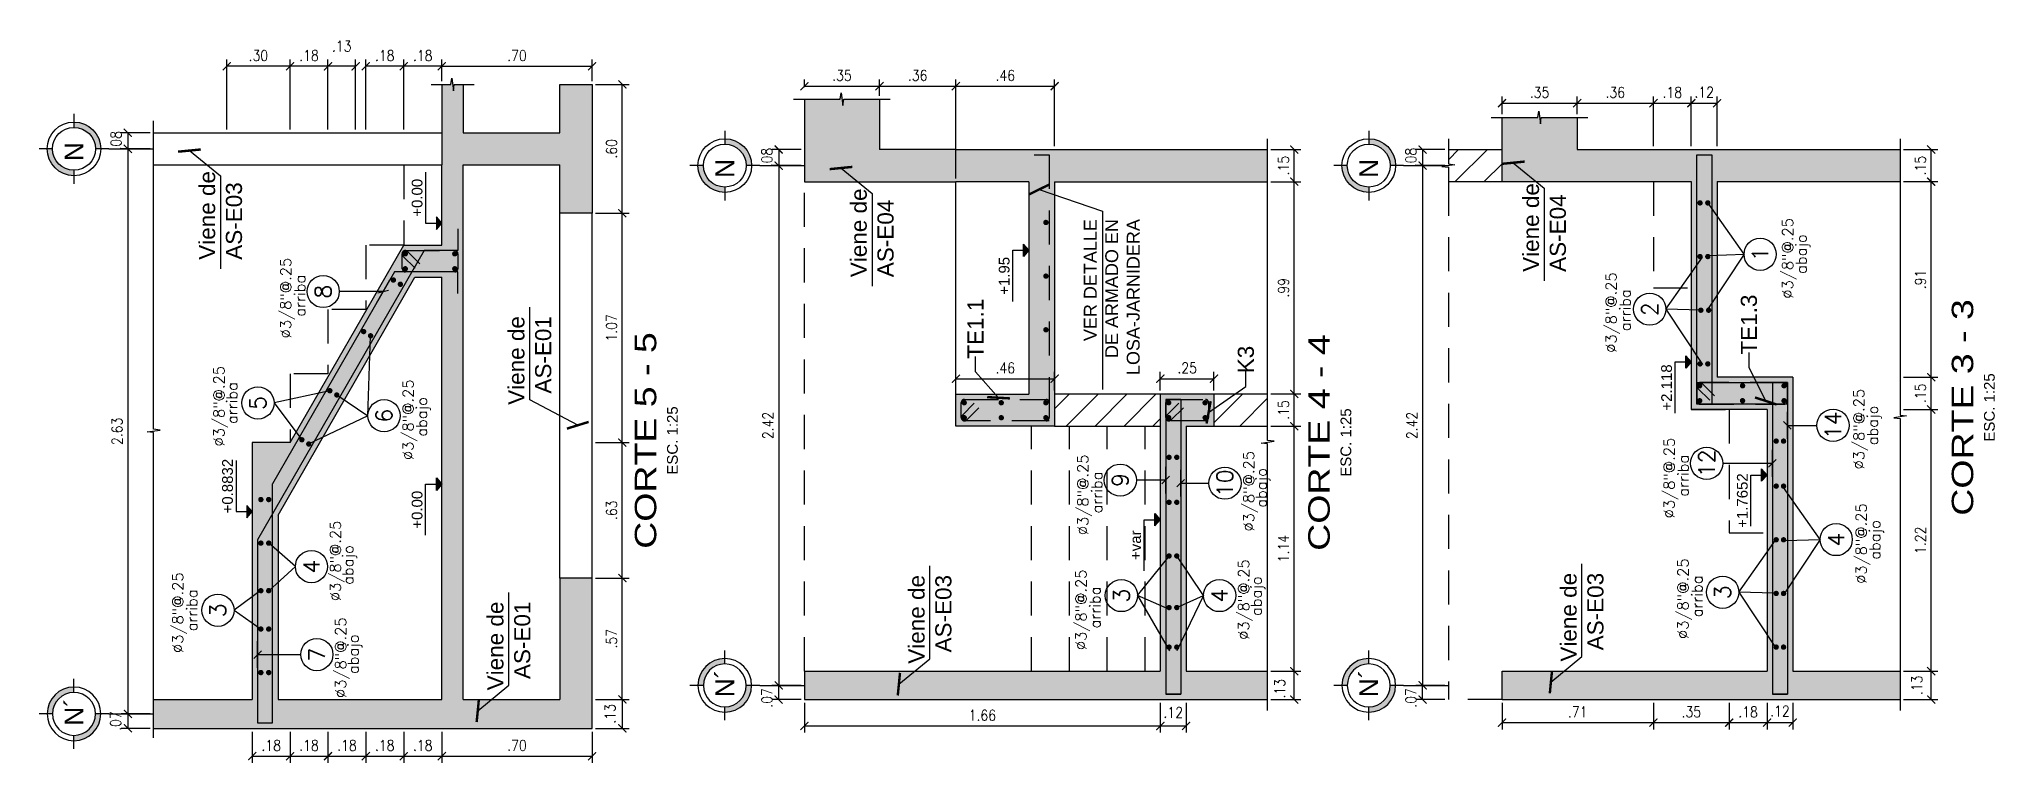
# Model space of a CAD drawing. Header units: millimetres. Extents: x -0.4 to 53.2, y 4.5 to 34.5.
# Drawn here: x -0.45 to 8.66, y 30.52 to 33.89 of the extents above; entities that cross this region are included whole.
import ezdxf
from ezdxf.enums import TextEntityAlignment as Align

# ---------------------------------------------------------------- set-up
doc = ezdxf.new("R2010")
doc.units = ezdxf.units.MM
doc.header["$LTSCALE"] = 0.05
doc.linetypes.add('DASHDOT2', pattern=[12.7, 6.35, -3.175, 0, -3.175])
doc.linetypes.add('HIDDEN2', pattern=[4.7625, 3.175, -1.5875])
for name, color, linetype in [('ACHURADO', 1, 'Continuous'), ('ACOTADO', 2, 'Continuous'), ('CANT_INVIS', 2, 'HIDDEN2'), ('CANT_VIS', 3, 'Continuous'), ('CONT_CORTE', 4, 'Continuous'), ('EJES', 1, 'DASHDOT2'), ('TEXTO_REFUERZO', 3, 'Continuous'), ('TITULOS', 1, 'Continuous'), ('TXT_IND', 2, 'Continuous')]:
    doc.layers.add(name, color=color, linetype=linetype)
doc.styles.add('ACOTAMIENTOS', font='romans.shx', dxfattribs={"width": 0.85})
doc.styles.add('ARIAL', font='arial.ttf')
doc.styles.get("Standard").update_dxf_attribs({"font": 'romans.shx'})
doc.dimstyles.new('ACOTA_25', dxfattribs={"dimscale": 0.025, "dimtxt": 2, "dimasz": 1.5, "dimexe": 1.25, "dimexo": 0.625, "dimgap": 1, "dimtad": 1, "dimzin": 4, "dimdsep": 46, "dimtxsty": 'ACOTAMIENTOS', "dimblk1": 'ARCHTICK', "dimblk2": 'ARCHTICK', "dimsah": 1, "dimcen": 1.5, "dimclrd": 1, "dimclre": 1, "dimclrt": 256, "dimadec": 0, "dimazin": 0, "dimtfac": 1, "dimtofl": 0, "dimtmove": 2, "dimatfit": 3, "dimldrblk": 'ARCHTICK', "dimfxl": 0, "dimtolj": 1, "dimtzin": 0, "dimarcsym": 0})

msp = doc.modelspace()

# ---------------------------------------------------------------- texts
at = {"layer": 'TEXTO_REFUERZO', "color": 2}
for s, p in [('%%C3/8"@.25', (7.6962, 32.6784)), ('abajo', (7.7596, 32.7939)), ('%%C3/8"@.25', (0.6993, 32.4935)), ('arriba', (0.765, 32.5944)), ('%%C3/8"@.25', (6.8735, 32.4257)), ('arriba', (6.9392, 32.5267)), ('%%C3/8"@.25', (0.3883, 31.9894)), ('arriba', (0.4486, 32.0944)), ('%%C3/8"@.25', (1.2694, 31.9266)), ('abajo', (1.3322, 32.0352)), ('%%C3/8"@.25', (8.0283, 31.8827)), ('abajo', (8.092, 31.9956)), ('%%C3/8"@.25', (7.1443, 31.6549)), ('%%C3/8"@.25', (4.4126, 31.5767)), ('%%C3/8"@.25', (5.1856, 31.5932)), ('arriba', (7.2099, 31.7558)), ('arriba', (4.4783, 31.6777)), ('abajo', (5.244, 31.7046)), ('%%C3/8"@.25', (8.0387, 31.3494)), ('%%C3/8"@.25', (0.9306, 31.2688)), ('abajo', (8.1024, 31.4623)), ('abajo', (0.989, 31.3453)), ('%%C3/8"@.25', (5.1621, 31.0885)), ('%%C3/8"@.25', (7.2087, 31.0928)), ('%%C3/8"@.25', (0.1963, 31.0276)), ('%%C3/8"@.25', (4.4042, 31.0409)), ('abajo', (5.2204, 31.2)), ('arriba', (7.2744, 31.1938)), ('arriba', (0.262, 31.1286)), ('arriba', (4.4699, 31.1418)), ('%%C3/8"@.25', (0.9551, 30.8179)), ('abajo', (1.0135, 30.9294))]:
    msp.add_text(s, height=0.05, rotation=90, dxfattribs=at).set_placement(p, align=Align.MIDDLE_LEFT)
at = {"layer": 'TEXTO_REFUERZO', "color": 3}
for s, p in [('1', (7.5681, 32.8849)), ('6', (1.1571, 32.133)), ('14', (7.9076, 32.0881)), ('10', (5.0746, 31.8186)), ('4', (7.9225, 31.5559)), ('4', (0.8192, 31.43)), ('4', (5.0497, 31.295)), ('7', (0.8441, 31.0201))]:
    msp.add_text(s, height=0.075, rotation=90, dxfattribs=at).set_placement(p, align=Align.MIDDLE_CENTER)
at = {"layer": 'TEXTO_REFUERZO', "color": 6}
for s, p in [('8', (0.8738, 32.7115)), ('2', (7.0536, 32.6293)), ('5', (0.5698, 32.1924)), ('12', (7.3188, 31.911)), ('9', (4.5871, 31.8329)), ('3', (4.5923, 31.295)), ('3', (7.3935, 31.3104)), ('3', (0.3832, 31.2265))]:
    msp.add_text(s, height=0.075, rotation=90, dxfattribs=at).set_placement(p, align=Align.MIDDLE_CENTER)
at = {"layer": 'TXT_IND', "color": 4, "rotation": 90, "style": 'ARIAL'}
for s, insert, char_height, attachment_point in [('Viene de \\PAS-E03', (0.3959, 32.8595), 0.075, 4), ('Viene de \\PAS-E04', (3.4314, 32.7783), 0.075, 4), ('Viene de \\PAS-E04', (6.5634, 32.8031), 0.075, 4), ('VER DETALLE \\PDE ARMADO EN \\PLOSA-JARNIDERA', (4.5477, 33.049), 0.06, 6), ('TE1.1', (3.9127, 32.3986), 0.075, 4), ('TE1.3', (7.5162, 32.4178), 0.075, 4), ('Viene de \\PAS-E01', (1.8366, 32.5971), 0.075, 6), ('K3', (5.1725, 32.3306), 0.075, 4), ('Viene de \\PAS-E03', (3.7009, 31.391), 0.075, 6), ('Viene de \\PAS-E03', (6.7386, 31.4009), 0.075, 6), ('Viene de \\PAS-E01', (1.739, 31.2671), 0.075, 6)]:
    msp.add_mtext(s, dxfattribs=dict(at, insert=insert, char_height=char_height, attachment_point=attachment_point))

# ---------------------------------------------------------------- blocks, each defined once
blk = doc.blocks.new('COTA25')
at = {"layer": 'TEXTO_REFUERZO'}
blk.add_line((-0.0177, -0.0177), (0.0177, 0.0177), dxfattribs=at)
at = {"layer": 'TEXTO_REFUERZO', "color": 1}
blk.add_line((0, -0.0625), (0, 0.0625), dxfattribs=at)
blk = doc.blocks.new('_ARCHTICK')
at = {"color": 0, "linetype": 'ByBlock', "const_width": 0.15}
blk.add_lwpolyline([(-0.5, -0.5), (0.5, 0.5)], dxfattribs=at)
blk = doc.blocks.new('*D323')
at = {"layer": 'ACOTADO', "color": 1, "lineweight": -2}
for p, q in [((8.236, 30.9428), (8.3962, 30.9428)), ((8.3649, 30.8103), (8.3649, 30.9428)), ((8.236, 30.8103), (8.3962, 30.8103))]:
    blk.add_line(p, q, dxfattribs=at)
at = {"layer": 'DEFPOINTS', "color": 0}
for p in [(8.2203, 30.9428), (8.3649, 30.9428), (8.2203, 30.8103)]:
    blk.add_point(p, dxfattribs=at)
at = {"layer": 'ACOTADO', "color": 1, "lineweight": -2, "xscale": 0.03750000000000001, "yscale": 0.03750000000000001, "zscale": 0.03750000000000001}
for p, rotation in [((8.3649, 30.9428), 90), ((8.3649, 30.8103), 270)]:
    blk.add_blockref('_ARCHTICK', p, dxfattribs=dict(at, rotation=rotation))
at = {"layer": 'ACOTADO', "insert": (8.2984, 30.8766), "char_height": 0.05, "attachment_point": 5, "rotation": 90, "style": 'ACOTAMIENTOS'}
blk.add_mtext('\\A1;.13', dxfattribs=at)
blk = doc.blocks.new('*D324')
at = {"layer": 'ACOTADO', "color": 1, "lineweight": -2}
for p, q in [((8.236, 32.1621), (8.3962, 32.1621)), ((8.3649, 30.9428), (8.3649, 32.1621)), ((8.236, 30.9428), (8.3962, 30.9428))]:
    blk.add_line(p, q, dxfattribs=at)
at = {"layer": 'DEFPOINTS', "color": 0}
for p in [(8.2203, 32.1621), (8.3649, 32.1621), (8.2203, 30.9428)]:
    blk.add_point(p, dxfattribs=at)
at = {"layer": 'ACOTADO', "color": 1, "lineweight": -2, "xscale": 0.03750000000000001, "yscale": 0.03750000000000001, "zscale": 0.03750000000000001}
for p, rotation in [((8.3649, 32.1621), 90), ((8.3649, 30.9428), 270)]:
    blk.add_blockref('_ARCHTICK', p, dxfattribs=dict(at, rotation=rotation))
at = {"layer": 'ACOTADO', "insert": (8.3149, 31.5525), "char_height": 0.05, "attachment_point": 5, "rotation": 90, "style": 'ACOTAMIENTOS'}
blk.add_mtext('\\A1;1.22', dxfattribs=at)
blk = doc.blocks.new('*D247')
at = {"layer": 'ACOTADO', "color": 1, "lineweight": -2}
for p, q in [((8.236, 32.3121), (8.3962, 32.3121)), ((8.3649, 32.1621), (8.3649, 32.3121)), ((8.236, 32.1621), (8.3962, 32.1621))]:
    blk.add_line(p, q, dxfattribs=at)
at = {"layer": 'DEFPOINTS', "color": 0}
for p in [(8.2203, 32.3121), (8.3649, 32.3121), (8.2203, 32.1621)]:
    blk.add_point(p, dxfattribs=at)
at = {"layer": 'ACOTADO', "color": 1, "lineweight": -2, "xscale": 0.03750000000000001, "yscale": 0.03750000000000001, "zscale": 0.03750000000000001}
for p, rotation in [((8.3649, 32.3121), 90), ((8.3649, 32.1621), 270)]:
    blk.add_blockref('_ARCHTICK', p, dxfattribs=dict(at, rotation=rotation))
at = {"layer": 'ACOTADO', "insert": (8.3149, 32.2371), "char_height": 0.05, "attachment_point": 5, "rotation": 90, "style": 'ACOTAMIENTOS'}
blk.add_mtext('\\A1;.15', dxfattribs=at)
blk = doc.blocks.new('*D325')
at = {"layer": 'ACOTADO', "color": 1, "lineweight": -2}
for p, q in [((8.236, 33.2234), (8.3962, 33.2234)), ((8.3649, 32.3121), (8.3649, 33.2234)), ((8.236, 32.3121), (8.3962, 32.3121))]:
    blk.add_line(p, q, dxfattribs=at)
at = {"layer": 'DEFPOINTS', "color": 0}
for p in [(8.2203, 33.2234), (8.3649, 33.2234), (8.2203, 32.3121)]:
    blk.add_point(p, dxfattribs=at)
at = {"layer": 'ACOTADO', "color": 1, "lineweight": -2, "xscale": 0.03750000000000001, "yscale": 0.03750000000000001, "zscale": 0.03750000000000001}
for p, rotation in [((8.3649, 33.2234), 90), ((8.3649, 32.3121), 270)]:
    blk.add_blockref('_ARCHTICK', p, dxfattribs=dict(at, rotation=rotation))
at = {"layer": 'ACOTADO', "insert": (8.3149, 32.7677), "char_height": 0.05, "attachment_point": 5, "rotation": 90, "style": 'ACOTAMIENTOS'}
blk.add_mtext('\\A1;.91', dxfattribs=at)
blk = doc.blocks.new('*D326')
at = {"layer": 'ACOTADO', "color": 1, "lineweight": -2}
for p, q in [((8.236, 33.3733), (8.3962, 33.3733)), ((8.3649, 33.2234), (8.3649, 33.3733)), ((8.236, 33.2234), (8.3962, 33.2234))]:
    blk.add_line(p, q, dxfattribs=at)
at = {"layer": 'DEFPOINTS', "color": 0}
for p in [(8.2203, 33.3733), (8.3649, 33.3733), (8.2203, 33.2234)]:
    blk.add_point(p, dxfattribs=at)
at = {"layer": 'ACOTADO', "color": 1, "lineweight": -2, "xscale": 0.03750000000000001, "yscale": 0.03750000000000001, "zscale": 0.03750000000000001}
for p, rotation in [((8.3649, 33.3733), 90), ((8.3649, 33.2234), 270)]:
    blk.add_blockref('_ARCHTICK', p, dxfattribs=dict(at, rotation=rotation))
at = {"layer": 'ACOTADO', "insert": (8.3149, 33.2983), "char_height": 0.05, "attachment_point": 5, "rotation": 90, "style": 'ACOTAMIENTOS'}
blk.add_mtext('\\A1;.15', dxfattribs=at)
blk = doc.blocks.new('*D327')
at = {"layer": 'ACOTADO', "color": 1, "lineweight": -2}
for p, q in [((6.3655, 30.7947), (6.3655, 30.6717)), ((7.0711, 30.7947), (7.0711, 30.6717)), ((6.3655, 30.703), (7.0711, 30.703))]:
    blk.add_line(p, q, dxfattribs=at)
at = {"layer": 'DEFPOINTS', "color": 0}
for p in [(6.3655, 30.8103), (7.0711, 30.8103), (7.0711, 30.703)]:
    blk.add_point(p, dxfattribs=at)
at = {"layer": 'ACOTADO', "color": 1, "lineweight": -2, "xscale": 0.03750000000000001, "yscale": 0.03750000000000001, "zscale": 0.03750000000000001, "rotation": 180}
blk.add_blockref('_ARCHTICK', (6.3655, 30.703), dxfattribs=at)
at = {"layer": 'ACOTADO', "color": 1, "lineweight": -2, "xscale": 0.03750000000000001, "yscale": 0.03750000000000001, "zscale": 0.03750000000000001}
blk.add_blockref('_ARCHTICK', (7.0711, 30.703), dxfattribs=at)
at = {"layer": 'ACOTADO', "insert": (6.7183, 30.753), "char_height": 0.05, "attachment_point": 5, "style": 'ACOTAMIENTOS'}
blk.add_mtext('\\A1;.71', dxfattribs=at)
blk = doc.blocks.new('*D248')
at = {"layer": 'ACOTADO', "color": 1, "lineweight": -2}
for p, q in [((7.0711, 30.7947), (7.0711, 30.6717)), ((7.4239, 30.7947), (7.4239, 30.6717)), ((7.0711, 30.703), (7.4239, 30.703))]:
    blk.add_line(p, q, dxfattribs=at)
at = {"layer": 'DEFPOINTS', "color": 0}
for p in [(7.0711, 30.8103), (7.4239, 30.8103), (7.4239, 30.703)]:
    blk.add_point(p, dxfattribs=at)
at = {"layer": 'ACOTADO', "color": 1, "lineweight": -2, "xscale": 0.03750000000000001, "yscale": 0.03750000000000001, "zscale": 0.03750000000000001, "rotation": 180}
blk.add_blockref('_ARCHTICK', (7.0711, 30.703), dxfattribs=at)
at = {"layer": 'ACOTADO', "color": 1, "lineweight": -2, "xscale": 0.03750000000000001, "yscale": 0.03750000000000001, "zscale": 0.03750000000000001}
blk.add_blockref('_ARCHTICK', (7.4239, 30.703), dxfattribs=at)
at = {"layer": 'ACOTADO', "insert": (7.2475, 30.753), "char_height": 0.05, "attachment_point": 5, "style": 'ACOTAMIENTOS'}
blk.add_mtext('\\A1;.35', dxfattribs=at)
blk = doc.blocks.new('*D249')
at = {"layer": 'ACOTADO', "color": 1, "lineweight": -2}
for p, q in [((7.4239, 30.7947), (7.4239, 30.6717)), ((7.6003, 30.7947), (7.6003, 30.6717)), ((7.4239, 30.703), (7.6003, 30.703))]:
    blk.add_line(p, q, dxfattribs=at)
at = {"layer": 'DEFPOINTS', "color": 0}
for p in [(7.4239, 30.8103), (7.6003, 30.8103), (7.6003, 30.703)]:
    blk.add_point(p, dxfattribs=at)
at = {"layer": 'ACOTADO', "color": 1, "lineweight": -2, "xscale": 0.03750000000000001, "yscale": 0.03750000000000001, "zscale": 0.03750000000000001, "rotation": 180}
blk.add_blockref('_ARCHTICK', (7.4239, 30.703), dxfattribs=at)
at = {"layer": 'ACOTADO', "color": 1, "lineweight": -2, "xscale": 0.03750000000000001, "yscale": 0.03750000000000001, "zscale": 0.03750000000000001}
blk.add_blockref('_ARCHTICK', (7.6003, 30.703), dxfattribs=at)
at = {"layer": 'ACOTADO', "insert": (7.5121, 30.753), "char_height": 0.05, "attachment_point": 5, "style": 'ACOTAMIENTOS'}
blk.add_mtext('\\A1;.18', dxfattribs=at)
blk = doc.blocks.new('*D250')
at = {"layer": 'ACOTADO', "color": 1, "lineweight": -2}
for p, q in [((7.6003, 30.7947), (7.6003, 30.6717)), ((7.7203, 30.7947), (7.7203, 30.6717)), ((7.6003, 30.703), (7.7203, 30.703))]:
    blk.add_line(p, q, dxfattribs=at)
at = {"layer": 'DEFPOINTS', "color": 0}
for p in [(7.6003, 30.8103), (7.7203, 30.8103), (7.7203, 30.703)]:
    blk.add_point(p, dxfattribs=at)
at = {"layer": 'ACOTADO', "color": 1, "lineweight": -2, "xscale": 0.03750000000000001, "yscale": 0.03750000000000001, "zscale": 0.03750000000000001, "rotation": 180}
blk.add_blockref('_ARCHTICK', (7.6003, 30.703), dxfattribs=at)
at = {"layer": 'ACOTADO', "color": 1, "lineweight": -2, "xscale": 0.03750000000000001, "yscale": 0.03750000000000001, "zscale": 0.03750000000000001}
blk.add_blockref('_ARCHTICK', (7.7203, 30.703), dxfattribs=at)
at = {"layer": 'ACOTADO', "insert": (7.6603, 30.7568), "char_height": 0.05, "attachment_point": 5, "style": 'ACOTAMIENTOS'}
blk.add_mtext('\\A1;.12', dxfattribs=at)
blk = doc.blocks.new('*D328')
at = {"layer": 'ACOTADO', "color": 1, "lineweight": -2}
for p, q in [((6.3655, 33.5379), (6.3655, 33.6203)), ((6.3655, 33.5891), (6.7155, 33.5891)), ((6.7155, 33.5379), (6.7155, 33.6203))]:
    blk.add_line(p, q, dxfattribs=at)
at = {"layer": 'DEFPOINTS', "color": 0}
for p in [(6.7155, 33.5891), (6.3655, 33.5223), (6.7155, 33.5223)]:
    blk.add_point(p, dxfattribs=at)
at = {"layer": 'ACOTADO', "color": 1, "lineweight": -2, "xscale": 0.03750000000000001, "yscale": 0.03750000000000001, "zscale": 0.03750000000000001, "rotation": 180}
blk.add_blockref('_ARCHTICK', (6.3655, 33.5891), dxfattribs=at)
at = {"layer": 'ACOTADO', "color": 1, "lineweight": -2, "xscale": 0.03750000000000001, "yscale": 0.03750000000000001, "zscale": 0.03750000000000001}
blk.add_blockref('_ARCHTICK', (6.7155, 33.5891), dxfattribs=at)
at = {"layer": 'ACOTADO', "insert": (6.5405, 33.6391), "char_height": 0.05, "attachment_point": 5, "style": 'ACOTAMIENTOS'}
blk.add_mtext('\\A1;.35', dxfattribs=at)
blk = doc.blocks.new('*D329')
at = {"layer": 'ACOTADO', "color": 1, "lineweight": -2}
for p, q in [((6.7155, 33.5379), (6.7155, 33.6203)), ((6.7155, 33.5891), (7.0711, 33.5891)), ((7.0711, 33.3889), (7.0711, 33.6203))]:
    blk.add_line(p, q, dxfattribs=at)
at = {"layer": 'DEFPOINTS', "color": 0}
for p in [(7.0711, 33.5891), (6.7155, 33.5223), (7.0711, 33.3733)]:
    blk.add_point(p, dxfattribs=at)
at = {"layer": 'ACOTADO', "color": 1, "lineweight": -2, "xscale": 0.03750000000000001, "yscale": 0.03750000000000001, "zscale": 0.03750000000000001, "rotation": 180}
blk.add_blockref('_ARCHTICK', (6.7155, 33.5891), dxfattribs=at)
at = {"layer": 'ACOTADO', "color": 1, "lineweight": -2, "xscale": 0.03750000000000001, "yscale": 0.03750000000000001, "zscale": 0.03750000000000001}
blk.add_blockref('_ARCHTICK', (7.0711, 33.5891), dxfattribs=at)
at = {"layer": 'ACOTADO', "insert": (6.8933, 33.6391), "char_height": 0.05, "attachment_point": 5, "style": 'ACOTAMIENTOS'}
blk.add_mtext('\\A1;.36', dxfattribs=at)
blk = doc.blocks.new('*D251')
at = {"layer": 'ACOTADO', "color": 1, "lineweight": -2}
for p, q in [((7.0711, 33.3889), (7.0711, 33.6203)), ((7.0711, 33.5891), (7.2475, 33.5891)), ((7.2475, 33.3889), (7.2475, 33.6203))]:
    blk.add_line(p, q, dxfattribs=at)
at = {"layer": 'DEFPOINTS', "color": 0}
for p in [(7.2475, 33.5891), (7.0711, 33.3733), (7.2475, 33.3733)]:
    blk.add_point(p, dxfattribs=at)
at = {"layer": 'ACOTADO', "color": 1, "lineweight": -2, "xscale": 0.03750000000000001, "yscale": 0.03750000000000001, "zscale": 0.03750000000000001, "rotation": 180}
blk.add_blockref('_ARCHTICK', (7.0711, 33.5891), dxfattribs=at)
at = {"layer": 'ACOTADO', "color": 1, "lineweight": -2, "xscale": 0.03750000000000001, "yscale": 0.03750000000000001, "zscale": 0.03750000000000001}
blk.add_blockref('_ARCHTICK', (7.2475, 33.5891), dxfattribs=at)
at = {"layer": 'ACOTADO', "insert": (7.1593, 33.6391), "char_height": 0.05, "attachment_point": 5, "style": 'ACOTAMIENTOS'}
blk.add_mtext('\\A1;.18', dxfattribs=at)
blk = doc.blocks.new('*D330')
at = {"layer": 'ACOTADO', "color": 1, "lineweight": -2}
for p, q in [((7.2475, 33.3889), (7.2475, 33.6203)), ((7.2475, 33.5891), (7.3675, 33.5891)), ((7.3675, 33.3889), (7.3675, 33.6203))]:
    blk.add_line(p, q, dxfattribs=at)
at = {"layer": 'DEFPOINTS', "color": 0}
for p in [(7.3675, 33.5891), (7.2475, 33.3733), (7.3675, 33.3733)]:
    blk.add_point(p, dxfattribs=at)
at = {"layer": 'ACOTADO', "color": 1, "lineweight": -2, "xscale": 0.03750000000000001, "yscale": 0.03750000000000001, "zscale": 0.03750000000000001, "rotation": 180}
blk.add_blockref('_ARCHTICK', (7.2475, 33.5891), dxfattribs=at)
at = {"layer": 'ACOTADO', "color": 1, "lineweight": -2, "xscale": 0.03750000000000001, "yscale": 0.03750000000000001, "zscale": 0.03750000000000001}
blk.add_blockref('_ARCHTICK', (7.3675, 33.5891), dxfattribs=at)
at = {"layer": 'ACOTADO', "insert": (7.3075, 33.6401), "char_height": 0.05, "attachment_point": 5, "style": 'ACOTAMIENTOS'}
blk.add_mtext('\\A1;.12', dxfattribs=at)
blk = doc.blocks.new('EJE')
at = {"layer": 'EJES', "linetype": 'Continuous'}
for points in [[(-0.25, 0), (-0.2, 0, -0.414214), (0, 0.2), (0, 0.25, 0.414214)], [(0.25, 0), (0.2, 0, -0.414214), (0, -0.2), (0, -0.25, 0.414214)]]:
    blk.add_hatch(color=256, dxfattribs=at).paths.add_polyline_path(points)
at = {"layer": 'EJES', "color": 1, "linetype": 'Continuous'}
for p, q in [((0, 0.2), (0, 0.325)), ((-0.2, 0), (-0.325, 0)), ((0.325, 0), (0.2, 0)), ((0, -0.325), (0, -0.2))]:
    blk.add_line(p, q, dxfattribs=at)
at = {"layer": 'EJES', "color": 3, "linetype": 'Continuous'}
for radius in [0.25, 0.2]:
    blk.add_circle((0, 0), radius, dxfattribs=at)
at = {"layer": 'EJES', "color": 4, "linetype": 'Continuous', "style": 'ARIAL'}
blk.add_attdef('EJE', text='', height=0.175, dxfattribs=at).set_placement((0, 0), align=Align.MIDDLE_CENTER)
blk = doc.blocks.new('*D331')
at = {"layer": 'ACOTADO', "color": 1, "lineweight": -2}
for p, q in [((6.0999, 30.8766), (5.9645, 30.8766)), ((6.0999, 30.8103), (5.9645, 30.8103)), ((5.9957, 30.8103), (5.9957, 30.8766))]:
    blk.add_line(p, q, dxfattribs=at)
at = {"layer": 'DEFPOINTS', "color": 0}
for p in [(5.9957, 30.8766), (6.1155, 30.8766), (6.1155, 30.8103)]:
    blk.add_point(p, dxfattribs=at)
at = {"layer": 'ACOTADO', "color": 1, "lineweight": -2, "xscale": 0.03750000000000001, "yscale": 0.03750000000000001, "zscale": 0.03750000000000001}
for p, rotation in [((5.9957, 30.8766), 90), ((5.9957, 30.8103), 270)]:
    blk.add_blockref('_ARCHTICK', p, dxfattribs=dict(at, rotation=rotation))
at = {"layer": 'ACOTADO', "insert": (5.941, 30.818), "char_height": 0.05, "attachment_point": 5, "rotation": 90, "style": 'ACOTAMIENTOS'}
blk.add_mtext('\\A1;.07', dxfattribs=at)
blk = doc.blocks.new('*D332')
at = {"layer": 'ACOTADO', "color": 1, "lineweight": -2}
for p, q in [((6.0999, 33.3733), (5.9645, 33.3733)), ((5.9957, 33.3733), (5.9957, 33.2983)), ((6.0999, 33.2983), (5.9645, 33.2983))]:
    blk.add_line(p, q, dxfattribs=at)
at = {"layer": 'DEFPOINTS', "color": 0}
for p in [(6.1155, 33.3733), (5.9957, 33.2983), (6.1155, 33.2983)]:
    blk.add_point(p, dxfattribs=at)
at = {"layer": 'ACOTADO', "color": 1, "lineweight": -2, "xscale": 0.03750000000000001, "yscale": 0.03750000000000001, "zscale": 0.03750000000000001}
for p, rotation in [((5.9957, 33.3733), 90), ((5.9957, 33.2983), 270)]:
    blk.add_blockref('_ARCHTICK', p, dxfattribs=dict(at, rotation=rotation))
at = {"layer": 'ACOTADO', "insert": (5.941, 33.3358), "char_height": 0.05, "attachment_point": 5, "rotation": 90, "style": 'ACOTAMIENTOS'}
blk.add_mtext('\\A1;.08', dxfattribs=at)
blk = doc.blocks.new('*D333')
at = {"layer": 'ACOTADO', "color": 1, "lineweight": -2}
for p, q in [((6.0999, 33.2983), (5.9645, 33.2983)), ((5.9957, 33.2983), (5.9957, 30.8766)), ((6.0999, 30.8766), (5.9645, 30.8766))]:
    blk.add_line(p, q, dxfattribs=at)
at = {"layer": 'DEFPOINTS', "color": 0}
for p in [(6.1155, 33.2983), (5.9957, 30.8766), (6.1155, 30.8766)]:
    blk.add_point(p, dxfattribs=at)
at = {"layer": 'ACOTADO', "color": 1, "lineweight": -2, "xscale": 0.03750000000000001, "yscale": 0.03750000000000001, "zscale": 0.03750000000000001}
for p, rotation in [((5.9957, 33.2983), 90), ((5.9957, 30.8766), 270)]:
    blk.add_blockref('_ARCHTICK', p, dxfattribs=dict(at, rotation=rotation))
at = {"layer": 'ACOTADO', "insert": (5.9457, 32.0874), "char_height": 0.05, "attachment_point": 5, "rotation": 90, "style": 'ACOTAMIENTOS'}
blk.add_mtext('\\A1;2.42', dxfattribs=at)
blk = doc.blocks.new('Titulos')
at = {"layer": 'TITULOS', "color": 1, "style": 'ARIAL', "width": 1.25}
blk.add_attdef('TITULO_1', text='', height=0.2, dxfattribs=at).set_placement((0, 0.25), align=Align.MIDDLE_CENTER)
at = {"layer": 'TITULOS', "style": 'ARIAL', "width": 1.25}
blk.add_attdef('TITULO_2', text='', height=0.2, dxfattribs=at).set_placement((0, 0), align=Align.MIDDLE_CENTER)
at = {"layer": 'TITULOS', "color": 2, "width": 1.25}
for tag, p in [('ESCALA_1', (0, -0.25)), ('ESCALA_2', (0, -0.408))]:
    blk.add_attdef(tag, text='', height=0.1, dxfattribs=at).set_placement(p, align=Align.MIDDLE_CENTER)
blk = doc.blocks.new('Nivel-elev')
at = {"layer": 'TXT_IND'}
blk.add_hatch(color=1, dxfattribs=at).paths.add_polyline_path([(-0.058, 0.051), (0.058, 0.051), (0, 0)])
for p, q in [((0, 0), (-0.058, 0.051)), ((-0.058, 0.051), (0.058, 0.051)), ((0.058, 0.051), (0, 0))]:
    blk.add_line(p, q, dxfattribs=at)
blk.add_lwpolyline([(-0.476, 0.151), (0, 0.151), (0, 0.051)], dxfattribs=at)
blk.add_attdef('+2.85', (-0.476, 0.171), '', height=0.0975, dxfattribs=at)
blk = doc.blocks.new('*D334')
at = {"layer": 'ACOTADO', "color": 1, "lineweight": -2}
for p, q in [((5.2893, 30.9428), (5.4288, 30.9428)), ((5.3976, 30.8103), (5.3976, 30.9428)), ((5.2893, 30.8103), (5.4288, 30.8103))]:
    blk.add_line(p, q, dxfattribs=at)
at = {"layer": 'DEFPOINTS', "color": 0}
for p in [(5.2737, 30.9428), (5.3976, 30.9428), (5.2737, 30.8103)]:
    blk.add_point(p, dxfattribs=at)
at = {"layer": 'ACOTADO', "color": 1, "lineweight": -2, "xscale": 0.03750000000000001, "yscale": 0.03750000000000001, "zscale": 0.03750000000000001}
for p, rotation in [((5.3976, 30.9428), 90), ((5.3976, 30.8103), 270)]:
    blk.add_blockref('_ARCHTICK', p, dxfattribs=dict(at, rotation=rotation))
at = {"layer": 'ACOTADO', "insert": (5.3302, 30.8607), "char_height": 0.05, "attachment_point": 5, "rotation": 90, "style": 'ACOTAMIENTOS'}
blk.add_mtext('\\A1;.13', dxfattribs=at)
blk = doc.blocks.new('*D335')
at = {"layer": 'ACOTADO', "color": 1, "lineweight": -2}
for p, q in [((5.2893, 32.0842), (5.4288, 32.0842)), ((5.3976, 30.9428), (5.3976, 32.0842)), ((5.2893, 30.9428), (5.4288, 30.9428))]:
    blk.add_line(p, q, dxfattribs=at)
at = {"layer": 'DEFPOINTS', "color": 0}
for p in [(5.2737, 32.0842), (5.3976, 32.0842), (5.2737, 30.9428)]:
    blk.add_point(p, dxfattribs=at)
at = {"layer": 'ACOTADO', "color": 1, "lineweight": -2, "xscale": 0.03750000000000001, "yscale": 0.03750000000000001, "zscale": 0.03750000000000001}
for p, rotation in [((5.3976, 32.0842), 90), ((5.3976, 30.9428), 270)]:
    blk.add_blockref('_ARCHTICK', p, dxfattribs=dict(at, rotation=rotation))
at = {"layer": 'ACOTADO', "insert": (5.3476, 31.5135), "char_height": 0.05, "attachment_point": 5, "rotation": 90, "style": 'ACOTAMIENTOS'}
blk.add_mtext('\\A1;1.14', dxfattribs=at)
blk = doc.blocks.new('*D336')
at = {"layer": 'ACOTADO', "color": 1, "lineweight": -2}
for p, q in [((5.2893, 32.2342), (5.4288, 32.2342)), ((5.3976, 32.0842), (5.3976, 32.2342)), ((5.2893, 32.0842), (5.4288, 32.0842))]:
    blk.add_line(p, q, dxfattribs=at)
at = {"layer": 'DEFPOINTS', "color": 0}
for p in [(5.2737, 32.2342), (5.3976, 32.2342), (5.2737, 32.0842)]:
    blk.add_point(p, dxfattribs=at)
at = {"layer": 'ACOTADO', "color": 1, "lineweight": -2, "xscale": 0.03750000000000001, "yscale": 0.03750000000000001, "zscale": 0.03750000000000001}
for p, rotation in [((5.3976, 32.2342), 90), ((5.3976, 32.0842), 270)]:
    blk.add_blockref('_ARCHTICK', p, dxfattribs=dict(at, rotation=rotation))
at = {"layer": 'ACOTADO', "insert": (5.3476, 32.1592), "char_height": 0.05, "attachment_point": 5, "rotation": 90, "style": 'ACOTAMIENTOS'}
blk.add_mtext('\\A1;.15', dxfattribs=at)
blk = doc.blocks.new('*D337')
at = {"layer": 'ACOTADO', "color": 1, "lineweight": -2}
for p, q in [((5.2893, 33.2233), (5.4288, 33.2233)), ((5.3976, 32.2342), (5.3976, 33.2233)), ((5.2893, 32.2342), (5.4288, 32.2342))]:
    blk.add_line(p, q, dxfattribs=at)
at = {"layer": 'DEFPOINTS', "color": 0}
for p in [(5.2737, 33.2233), (5.3976, 33.2233), (5.2737, 32.2342)]:
    blk.add_point(p, dxfattribs=at)
at = {"layer": 'ACOTADO', "color": 1, "lineweight": -2, "xscale": 0.03750000000000001, "yscale": 0.03750000000000001, "zscale": 0.03750000000000001}
for p, rotation in [((5.3976, 33.2233), 90), ((5.3976, 32.2342), 270)]:
    blk.add_blockref('_ARCHTICK', p, dxfattribs=dict(at, rotation=rotation))
at = {"layer": 'ACOTADO', "insert": (5.3476, 32.7287), "char_height": 0.05, "attachment_point": 5, "rotation": 90, "style": 'ACOTAMIENTOS'}
blk.add_mtext('\\A1;.99', dxfattribs=at)
blk = doc.blocks.new('*D338')
at = {"layer": 'ACOTADO', "color": 1, "lineweight": -2}
for p, q in [((5.2893, 33.3733), (5.4288, 33.3733)), ((5.3976, 33.2233), (5.3976, 33.3733)), ((5.2893, 33.2233), (5.4288, 33.2233))]:
    blk.add_line(p, q, dxfattribs=at)
at = {"layer": 'DEFPOINTS', "color": 0}
for p in [(5.2737, 33.3733), (5.3976, 33.3733), (5.2737, 33.2233)]:
    blk.add_point(p, dxfattribs=at)
at = {"layer": 'ACOTADO', "color": 1, "lineweight": -2, "xscale": 0.03750000000000001, "yscale": 0.03750000000000001, "zscale": 0.03750000000000001}
for p, rotation in [((5.3976, 33.3733), 90), ((5.3976, 33.2233), 270)]:
    blk.add_blockref('_ARCHTICK', p, dxfattribs=dict(at, rotation=rotation))
at = {"layer": 'ACOTADO', "insert": (5.3476, 33.2983), "char_height": 0.05, "attachment_point": 5, "rotation": 90, "style": 'ACOTAMIENTOS'}
blk.add_mtext('\\A1;.15', dxfattribs=at)
blk = doc.blocks.new('*D339')
at = {"layer": 'ACOTADO', "color": 1, "lineweight": -2}
for p, q in [((3.1155, 33.6641), (3.1155, 33.6994)), ((3.1155, 33.6682), (3.4655, 33.6682)), ((3.4655, 33.6641), (3.4655, 33.6994))]:
    blk.add_line(p, q, dxfattribs=at)
at = {"layer": 'DEFPOINTS', "color": 0}
for p in [(3.4655, 33.6682), (3.1155, 33.6075), (3.4655, 33.6075)]:
    blk.add_point(p, dxfattribs=at)
at = {"layer": 'ACOTADO', "color": 1, "lineweight": -2, "xscale": 0.03750000000000001, "yscale": 0.03750000000000001, "zscale": 0.03750000000000001, "rotation": 180}
blk.add_blockref('_ARCHTICK', (3.1155, 33.6682), dxfattribs=at)
at = {"layer": 'ACOTADO', "color": 1, "lineweight": -2, "xscale": 0.03750000000000001, "yscale": 0.03750000000000001, "zscale": 0.03750000000000001}
blk.add_blockref('_ARCHTICK', (3.4655, 33.6682), dxfattribs=at)
at = {"layer": 'ACOTADO', "insert": (3.2905, 33.7182), "char_height": 0.05, "attachment_point": 5, "style": 'ACOTAMIENTOS'}
blk.add_mtext('\\A1;.35', dxfattribs=at)
blk = doc.blocks.new('*D340')
at = {"layer": 'ACOTADO', "color": 1, "lineweight": -2}
for p, q in [((3.4655, 33.6231), (3.4655, 33.6994)), ((3.4655, 33.6682), (3.8211, 33.6682)), ((3.8211, 33.2388), (3.8211, 33.6994))]:
    blk.add_line(p, q, dxfattribs=at)
at = {"layer": 'DEFPOINTS', "color": 0}
for p in [(3.8211, 33.6682), (3.4655, 33.6075), (3.8211, 33.2232)]:
    blk.add_point(p, dxfattribs=at)
at = {"layer": 'ACOTADO', "color": 1, "lineweight": -2, "xscale": 0.03750000000000001, "yscale": 0.03750000000000001, "zscale": 0.03750000000000001, "rotation": 180}
blk.add_blockref('_ARCHTICK', (3.4655, 33.6682), dxfattribs=at)
at = {"layer": 'ACOTADO', "color": 1, "lineweight": -2, "xscale": 0.03750000000000001, "yscale": 0.03750000000000001, "zscale": 0.03750000000000001}
blk.add_blockref('_ARCHTICK', (3.8211, 33.6682), dxfattribs=at)
at = {"layer": 'ACOTADO', "insert": (3.6433, 33.7182), "char_height": 0.05, "attachment_point": 5, "style": 'ACOTAMIENTOS'}
blk.add_mtext('\\A1;.36', dxfattribs=at)
blk = doc.blocks.new('*D341')
at = {"layer": 'ACOTADO', "color": 1, "lineweight": -2}
for p, q in [((3.8211, 33.2388), (3.8211, 33.6994)), ((3.8211, 33.6682), (4.2814, 33.6682)), ((4.2814, 33.3889), (4.2814, 33.6994))]:
    blk.add_line(p, q, dxfattribs=at)
at = {"layer": 'DEFPOINTS', "color": 0}
for p in [(4.2814, 33.6682), (4.2814, 33.3733), (3.8211, 33.2232)]:
    blk.add_point(p, dxfattribs=at)
at = {"layer": 'ACOTADO', "color": 1, "lineweight": -2, "xscale": 0.03750000000000001, "yscale": 0.03750000000000001, "zscale": 0.03750000000000001, "rotation": 180}
blk.add_blockref('_ARCHTICK', (3.8211, 33.6682), dxfattribs=at)
at = {"layer": 'ACOTADO', "color": 1, "lineweight": -2, "xscale": 0.03750000000000001, "yscale": 0.03750000000000001, "zscale": 0.03750000000000001}
blk.add_blockref('_ARCHTICK', (4.2814, 33.6682), dxfattribs=at)
at = {"layer": 'ACOTADO', "insert": (4.0513, 33.7182), "char_height": 0.05, "attachment_point": 5, "style": 'ACOTAMIENTOS'}
blk.add_mtext('\\A1;.46', dxfattribs=at)
blk = doc.blocks.new('*D342')
at = {"layer": 'ACOTADO', "color": 1, "lineweight": -2}
for p, q in [((3.1155, 30.7947), (3.1155, 30.6563)), ((4.7737, 30.7947), (4.7737, 30.6563)), ((3.1155, 30.6875), (4.7737, 30.6875))]:
    blk.add_line(p, q, dxfattribs=at)
at = {"layer": 'DEFPOINTS', "color": 0}
for p in [(3.1155, 30.8103), (4.7737, 30.8103), (4.7737, 30.6875)]:
    blk.add_point(p, dxfattribs=at)
at = {"layer": 'ACOTADO', "color": 1, "lineweight": -2, "xscale": 0.03750000000000001, "yscale": 0.03750000000000001, "zscale": 0.03750000000000001, "rotation": 180}
blk.add_blockref('_ARCHTICK', (3.1155, 30.6875), dxfattribs=at)
at = {"layer": 'ACOTADO', "color": 1, "lineweight": -2, "xscale": 0.03750000000000001, "yscale": 0.03750000000000001, "zscale": 0.03750000000000001}
blk.add_blockref('_ARCHTICK', (4.7737, 30.6875), dxfattribs=at)
at = {"layer": 'ACOTADO', "insert": (3.9446, 30.7375), "char_height": 0.05, "attachment_point": 5, "style": 'ACOTAMIENTOS'}
blk.add_mtext('\\A1;1.66', dxfattribs=at)
blk = doc.blocks.new('*D252')
at = {"layer": 'ACOTADO', "color": 1, "lineweight": -2}
for p, q in [((4.7737, 30.7947), (4.7737, 30.6563)), ((4.8937, 30.7947), (4.8937, 30.6563)), ((4.7737, 30.6875), (4.8937, 30.6875))]:
    blk.add_line(p, q, dxfattribs=at)
at = {"layer": 'DEFPOINTS', "color": 0}
for p in [(4.7737, 30.8103), (4.8937, 30.8103), (4.8937, 30.6875)]:
    blk.add_point(p, dxfattribs=at)
at = {"layer": 'ACOTADO', "color": 1, "lineweight": -2, "xscale": 0.03750000000000001, "yscale": 0.03750000000000001, "zscale": 0.03750000000000001, "rotation": 180}
blk.add_blockref('_ARCHTICK', (4.7737, 30.6875), dxfattribs=at)
at = {"layer": 'ACOTADO', "color": 1, "lineweight": -2, "xscale": 0.03750000000000001, "yscale": 0.03750000000000001, "zscale": 0.03750000000000001}
blk.add_blockref('_ARCHTICK', (4.8937, 30.6875), dxfattribs=at)
at = {"layer": 'ACOTADO', "insert": (4.8337, 30.7504), "char_height": 0.05, "attachment_point": 5, "style": 'ACOTAMIENTOS'}
blk.add_mtext('\\A1;.12', dxfattribs=at)
blk = doc.blocks.new('*D343')
at = {"layer": 'ACOTADO', "color": 1, "lineweight": -2}
for p, q in [((3.8211, 32.2497), (3.8211, 32.3367)), ((3.8211, 32.3054), (4.2814, 32.3054)), ((4.2814, 32.2497), (4.2814, 32.3367))]:
    blk.add_line(p, q, dxfattribs=at)
at = {"layer": 'DEFPOINTS', "color": 0}
for p in [(4.2814, 32.3054), (3.8211, 32.2341), (4.2814, 32.2341)]:
    blk.add_point(p, dxfattribs=at)
at = {"layer": 'ACOTADO', "color": 1, "lineweight": -2, "xscale": 0.03750000000000001, "yscale": 0.03750000000000001, "zscale": 0.03750000000000001, "rotation": 180}
blk.add_blockref('_ARCHTICK', (3.8211, 32.3054), dxfattribs=at)
at = {"layer": 'ACOTADO', "color": 1, "lineweight": -2, "xscale": 0.03750000000000001, "yscale": 0.03750000000000001, "zscale": 0.03750000000000001}
blk.add_blockref('_ARCHTICK', (4.2814, 32.3054), dxfattribs=at)
at = {"layer": 'ACOTADO', "insert": (4.0513, 32.3554), "char_height": 0.05, "attachment_point": 5, "style": 'ACOTAMIENTOS'}
blk.add_mtext('\\A1;.46', dxfattribs=at)
blk = doc.blocks.new('*D344')
at = {"layer": 'ACOTADO', "color": 1, "lineweight": -2}
for p, q in [((4.7737, 32.2498), (4.7737, 32.3367)), ((4.7737, 32.3054), (5.0237, 32.3054)), ((5.0237, 32.2498), (5.0237, 32.3367))]:
    blk.add_line(p, q, dxfattribs=at)
at = {"layer": 'DEFPOINTS', "color": 0}
for p in [(5.0237, 32.3054), (4.7737, 32.2342), (5.0237, 32.2342)]:
    blk.add_point(p, dxfattribs=at)
at = {"layer": 'ACOTADO', "color": 1, "lineweight": -2, "xscale": 0.03750000000000001, "yscale": 0.03750000000000001, "zscale": 0.03750000000000001, "rotation": 180}
blk.add_blockref('_ARCHTICK', (4.7737, 32.3054), dxfattribs=at)
at = {"layer": 'ACOTADO', "color": 1, "lineweight": -2, "xscale": 0.03750000000000001, "yscale": 0.03750000000000001, "zscale": 0.03750000000000001}
blk.add_blockref('_ARCHTICK', (5.0237, 32.3054), dxfattribs=at)
at = {"layer": 'ACOTADO', "insert": (4.8987, 32.3554), "char_height": 0.05, "attachment_point": 5, "style": 'ACOTAMIENTOS'}
blk.add_mtext('\\A1;.25', dxfattribs=at)
blk = doc.blocks.new('*D345')
at = {"layer": 'ACOTADO', "color": 1, "lineweight": -2}
for p, q in [((3.0999, 30.8766), (2.9644, 30.8766)), ((3.0999, 30.8103), (2.9644, 30.8103)), ((2.9957, 30.8103), (2.9957, 30.8766))]:
    blk.add_line(p, q, dxfattribs=at)
at = {"layer": 'DEFPOINTS', "color": 0}
for p in [(2.9957, 30.8766), (3.1155, 30.8766), (3.1155, 30.8103)]:
    blk.add_point(p, dxfattribs=at)
at = {"layer": 'ACOTADO', "color": 1, "lineweight": -2, "xscale": 0.03750000000000001, "yscale": 0.03750000000000001, "zscale": 0.03750000000000001}
for p, rotation in [((2.9957, 30.8766), 90), ((2.9957, 30.8103), 270)]:
    blk.add_blockref('_ARCHTICK', p, dxfattribs=dict(at, rotation=rotation))
at = {"layer": 'ACOTADO', "insert": (2.941, 30.818), "char_height": 0.05, "attachment_point": 5, "rotation": 90, "style": 'ACOTAMIENTOS'}
blk.add_mtext('\\A1;.07', dxfattribs=at)
blk = doc.blocks.new('*D346')
at = {"layer": 'ACOTADO', "color": 1, "lineweight": -2}
for p, q in [((3.0999, 33.3732), (2.9644, 33.3732)), ((2.9957, 33.3732), (2.9957, 33.2982)), ((3.0999, 33.2982), (2.9644, 33.2982))]:
    blk.add_line(p, q, dxfattribs=at)
at = {"layer": 'DEFPOINTS', "color": 0}
for p in [(3.1155, 33.3732), (2.9957, 33.2982), (3.1155, 33.2982)]:
    blk.add_point(p, dxfattribs=at)
at = {"layer": 'ACOTADO', "color": 1, "lineweight": -2, "xscale": 0.03750000000000001, "yscale": 0.03750000000000001, "zscale": 0.03750000000000001}
for p, rotation in [((2.9957, 33.3732), 90), ((2.9957, 33.2982), 270)]:
    blk.add_blockref('_ARCHTICK', p, dxfattribs=dict(at, rotation=rotation))
at = {"layer": 'ACOTADO', "insert": (2.941, 33.3357), "char_height": 0.05, "attachment_point": 5, "rotation": 90, "style": 'ACOTAMIENTOS'}
blk.add_mtext('\\A1;.08', dxfattribs=at)
blk = doc.blocks.new('*D253')
at = {"layer": 'ACOTADO', "color": 1, "lineweight": -2}
for p, q in [((3.0999, 33.2982), (2.9644, 33.2982)), ((2.9957, 33.2982), (2.9957, 30.8766)), ((3.0999, 30.8766), (2.9644, 30.8766))]:
    blk.add_line(p, q, dxfattribs=at)
at = {"layer": 'DEFPOINTS', "color": 0}
for p in [(3.1155, 33.2982), (2.9957, 30.8766), (3.1155, 30.8766)]:
    blk.add_point(p, dxfattribs=at)
at = {"layer": 'ACOTADO', "color": 1, "lineweight": -2, "xscale": 0.03750000000000001, "yscale": 0.03750000000000001, "zscale": 0.03750000000000001}
for p, rotation in [((2.9957, 33.2982), 90), ((2.9957, 30.8766), 270)]:
    blk.add_blockref('_ARCHTICK', p, dxfattribs=dict(at, rotation=rotation))
at = {"layer": 'ACOTADO', "insert": (2.9457, 32.0874), "char_height": 0.05, "attachment_point": 5, "rotation": 90, "style": 'ACOTAMIENTOS'}
blk.add_mtext('\\A1;2.42', dxfattribs=at)
blk = doc.blocks.new('*D254')
at = {"layer": 'ACOTADO', "color": 1, "lineweight": -2}
for p, q in [((0.5432, 30.6607), (0.5432, 30.5155)), ((0.7196, 30.6607), (0.7196, 30.5155)), ((0.5432, 30.5467), (0.7196, 30.5467))]:
    blk.add_line(p, q, dxfattribs=at)
at = {"layer": 'DEFPOINTS', "color": 0}
for p in [(0.5432, 30.6764), (0.7196, 30.6764), (0.7196, 30.5467)]:
    blk.add_point(p, dxfattribs=at)
at = {"layer": 'ACOTADO', "color": 1, "lineweight": -2, "xscale": 0.03750000000000001, "yscale": 0.03750000000000001, "zscale": 0.03750000000000001, "rotation": 180}
blk.add_blockref('_ARCHTICK', (0.5432, 30.5467), dxfattribs=at)
at = {"layer": 'ACOTADO', "color": 1, "lineweight": -2, "xscale": 0.03750000000000001, "yscale": 0.03750000000000001, "zscale": 0.03750000000000001}
blk.add_blockref('_ARCHTICK', (0.7196, 30.5467), dxfattribs=at)
at = {"layer": 'ACOTADO', "insert": (0.6314, 30.5967), "char_height": 0.05, "attachment_point": 5, "style": 'ACOTAMIENTOS'}
blk.add_mtext('\\A1;.18', dxfattribs=at)
blk = doc.blocks.new('*D255')
at = {"layer": 'ACOTADO', "color": 1, "lineweight": -2}
for p, q in [((0.7196, 30.6607), (0.7196, 30.5155)), ((0.896, 30.6607), (0.896, 30.5155)), ((0.7196, 30.5467), (0.896, 30.5467))]:
    blk.add_line(p, q, dxfattribs=at)
at = {"layer": 'DEFPOINTS', "color": 0}
for p in [(0.7196, 30.6764), (0.896, 30.6764), (0.896, 30.5467)]:
    blk.add_point(p, dxfattribs=at)
at = {"layer": 'ACOTADO', "color": 1, "lineweight": -2, "xscale": 0.03750000000000001, "yscale": 0.03750000000000001, "zscale": 0.03750000000000001, "rotation": 180}
blk.add_blockref('_ARCHTICK', (0.7196, 30.5467), dxfattribs=at)
at = {"layer": 'ACOTADO', "color": 1, "lineweight": -2, "xscale": 0.03750000000000001, "yscale": 0.03750000000000001, "zscale": 0.03750000000000001}
blk.add_blockref('_ARCHTICK', (0.896, 30.5467), dxfattribs=at)
at = {"layer": 'ACOTADO', "insert": (0.8078, 30.5967), "char_height": 0.05, "attachment_point": 5, "style": 'ACOTAMIENTOS'}
blk.add_mtext('\\A1;.18', dxfattribs=at)
blk = doc.blocks.new('*D256')
at = {"layer": 'ACOTADO', "color": 1, "lineweight": -2}
for p, q in [((0.896, 30.6607), (0.896, 30.5155)), ((1.0724, 30.6607), (1.0724, 30.5155)), ((0.896, 30.5467), (1.0724, 30.5467))]:
    blk.add_line(p, q, dxfattribs=at)
at = {"layer": 'DEFPOINTS', "color": 0}
for p in [(0.896, 30.6764), (1.0724, 30.6764), (1.0724, 30.5467)]:
    blk.add_point(p, dxfattribs=at)
at = {"layer": 'ACOTADO', "color": 1, "lineweight": -2, "xscale": 0.03750000000000001, "yscale": 0.03750000000000001, "zscale": 0.03750000000000001, "rotation": 180}
blk.add_blockref('_ARCHTICK', (0.896, 30.5467), dxfattribs=at)
at = {"layer": 'ACOTADO', "color": 1, "lineweight": -2, "xscale": 0.03750000000000001, "yscale": 0.03750000000000001, "zscale": 0.03750000000000001}
blk.add_blockref('_ARCHTICK', (1.0724, 30.5467), dxfattribs=at)
at = {"layer": 'ACOTADO', "insert": (0.9842, 30.5967), "char_height": 0.05, "attachment_point": 5, "style": 'ACOTAMIENTOS'}
blk.add_mtext('\\A1;.18', dxfattribs=at)
blk = doc.blocks.new('*D257')
at = {"layer": 'ACOTADO', "color": 1, "lineweight": -2}
for p, q in [((1.0724, 30.6607), (1.0724, 30.5155)), ((1.2488, 30.6607), (1.2488, 30.5155)), ((1.0724, 30.5467), (1.2488, 30.5467))]:
    blk.add_line(p, q, dxfattribs=at)
at = {"layer": 'DEFPOINTS', "color": 0}
for p in [(1.0724, 30.6764), (1.2488, 30.6764), (1.2488, 30.5467)]:
    blk.add_point(p, dxfattribs=at)
at = {"layer": 'ACOTADO', "color": 1, "lineweight": -2, "xscale": 0.03750000000000001, "yscale": 0.03750000000000001, "zscale": 0.03750000000000001, "rotation": 180}
blk.add_blockref('_ARCHTICK', (1.0724, 30.5467), dxfattribs=at)
at = {"layer": 'ACOTADO', "color": 1, "lineweight": -2, "xscale": 0.03750000000000001, "yscale": 0.03750000000000001, "zscale": 0.03750000000000001}
blk.add_blockref('_ARCHTICK', (1.2488, 30.5467), dxfattribs=at)
at = {"layer": 'ACOTADO', "insert": (1.1606, 30.5967), "char_height": 0.05, "attachment_point": 5, "style": 'ACOTAMIENTOS'}
blk.add_mtext('\\A1;.18', dxfattribs=at)
blk = doc.blocks.new('*D258')
at = {"layer": 'ACOTADO', "color": 1, "lineweight": -2}
for p, q in [((1.2488, 30.6607), (1.2488, 30.5155)), ((1.4264, 30.6607), (1.4264, 30.5155)), ((1.2488, 30.5467), (1.4264, 30.5467))]:
    blk.add_line(p, q, dxfattribs=at)
at = {"layer": 'DEFPOINTS', "color": 0}
for p in [(1.2488, 30.6764), (1.4264, 30.6764), (1.4264, 30.5467)]:
    blk.add_point(p, dxfattribs=at)
at = {"layer": 'ACOTADO', "color": 1, "lineweight": -2, "xscale": 0.03750000000000001, "yscale": 0.03750000000000001, "zscale": 0.03750000000000001, "rotation": 180}
blk.add_blockref('_ARCHTICK', (1.2488, 30.5467), dxfattribs=at)
at = {"layer": 'ACOTADO', "color": 1, "lineweight": -2, "xscale": 0.03750000000000001, "yscale": 0.03750000000000001, "zscale": 0.03750000000000001}
blk.add_blockref('_ARCHTICK', (1.4264, 30.5467), dxfattribs=at)
at = {"layer": 'ACOTADO', "insert": (1.3376, 30.5967), "char_height": 0.05, "attachment_point": 5, "style": 'ACOTAMIENTOS'}
blk.add_mtext('\\A1;.18', dxfattribs=at)
blk = doc.blocks.new('*D347')
at = {"layer": 'ACOTADO', "color": 1, "lineweight": -2}
for p, q in [((1.4264, 30.6607), (1.4264, 30.5155)), ((2.1264, 30.6607), (2.1264, 30.5155)), ((1.4264, 30.5467), (2.1264, 30.5467))]:
    blk.add_line(p, q, dxfattribs=at)
at = {"layer": 'DEFPOINTS', "color": 0}
for p in [(1.4264, 30.6764), (2.1264, 30.6764), (2.1264, 30.5467)]:
    blk.add_point(p, dxfattribs=at)
at = {"layer": 'ACOTADO', "color": 1, "lineweight": -2, "xscale": 0.03750000000000001, "yscale": 0.03750000000000001, "zscale": 0.03750000000000001, "rotation": 180}
blk.add_blockref('_ARCHTICK', (1.4264, 30.5467), dxfattribs=at)
at = {"layer": 'ACOTADO', "color": 1, "lineweight": -2, "xscale": 0.03750000000000001, "yscale": 0.03750000000000001, "zscale": 0.03750000000000001}
blk.add_blockref('_ARCHTICK', (2.1264, 30.5467), dxfattribs=at)
at = {"layer": 'ACOTADO', "insert": (1.7764, 30.5967), "char_height": 0.05, "attachment_point": 5, "style": 'ACOTAMIENTOS'}
blk.add_mtext('\\A1;.70', dxfattribs=at)
blk = doc.blocks.new('*D259')
at = {"layer": 'ACOTADO', "color": 1, "lineweight": -2}
for p, q in [((2.142, 31.3764), (2.2985, 31.3764)), ((2.2673, 30.8112), (2.2673, 31.3764)), ((2.142, 30.8112), (2.2985, 30.8112))]:
    blk.add_line(p, q, dxfattribs=at)
at = {"layer": 'DEFPOINTS', "color": 0}
for p in [(2.1264, 31.3764), (2.2673, 31.3764), (2.1264, 30.8112)]:
    blk.add_point(p, dxfattribs=at)
at = {"layer": 'ACOTADO', "color": 1, "lineweight": -2, "xscale": 0.03750000000000001, "yscale": 0.03750000000000001, "zscale": 0.03750000000000001}
for p, rotation in [((2.2673, 31.3764), 90), ((2.2673, 30.8112), 270)]:
    blk.add_blockref('_ARCHTICK', p, dxfattribs=dict(at, rotation=rotation))
at = {"layer": 'ACOTADO', "insert": (2.2173, 31.0938), "char_height": 0.05, "attachment_point": 5, "rotation": 90, "style": 'ACOTAMIENTOS'}
blk.add_mtext('\\A1;.57', dxfattribs=at)
blk = doc.blocks.new('*D260')
at = {"layer": 'ACOTADO', "color": 1, "lineweight": -2}
for p, q in [((2.142, 33.0763), (2.2985, 33.0763)), ((2.2673, 32.0079), (2.2673, 33.0763)), ((2.142, 32.0079), (2.2985, 32.0079))]:
    blk.add_line(p, q, dxfattribs=at)
at = {"layer": 'DEFPOINTS', "color": 0}
for p in [(2.1264, 33.0763), (2.2673, 33.0763), (2.1264, 32.0079)]:
    blk.add_point(p, dxfattribs=at)
at = {"layer": 'ACOTADO', "color": 1, "lineweight": -2, "xscale": 0.03750000000000001, "yscale": 0.03750000000000001, "zscale": 0.03750000000000001}
for p, rotation in [((2.2673, 33.0763), 90), ((2.2673, 32.0079), 270)]:
    blk.add_blockref('_ARCHTICK', p, dxfattribs=dict(at, rotation=rotation))
at = {"layer": 'ACOTADO', "insert": (2.2173, 32.5421), "char_height": 0.05, "attachment_point": 5, "rotation": 90, "style": 'ACOTAMIENTOS'}
blk.add_mtext('\\A1;1.07', dxfattribs=at)
blk = doc.blocks.new('*D348')
at = {"layer": 'ACOTADO', "color": 1, "lineweight": -2}
for p, q in [((0.0679, 33.4513), (-0.0676, 33.4513)), ((-0.0363, 33.4513), (-0.0363, 33.3763)), ((0.0679, 33.3763), (-0.0676, 33.3763))]:
    blk.add_line(p, q, dxfattribs=at)
at = {"layer": 'DEFPOINTS', "color": 0}
for p in [(0.0835, 33.4513), (-0.0363, 33.3763), (0.0835, 33.3763)]:
    blk.add_point(p, dxfattribs=at)
at = {"layer": 'ACOTADO', "color": 1, "lineweight": -2, "xscale": 0.03750000000000001, "yscale": 0.03750000000000001, "zscale": 0.03750000000000001}
for p, rotation in [((-0.0363, 33.4513), 90), ((-0.0363, 33.3763), 270)]:
    blk.add_blockref('_ARCHTICK', p, dxfattribs=dict(at, rotation=rotation))
at = {"layer": 'ACOTADO', "insert": (-0.091, 33.4138), "char_height": 0.05, "attachment_point": 5, "rotation": 90, "style": 'ACOTAMIENTOS'}
blk.add_mtext('\\A1;.08', dxfattribs=at)
blk = doc.blocks.new('*D261')
at = {"layer": 'ACOTADO', "color": 1, "lineweight": -2}
for p, q in [((0.0679, 33.3763), (-0.0676, 33.3763)), ((-0.0363, 33.3763), (-0.0363, 30.7438)), ((0.0679, 30.7438), (-0.0676, 30.7438))]:
    blk.add_line(p, q, dxfattribs=at)
at = {"layer": 'DEFPOINTS', "color": 0}
for p in [(0.0835, 33.3763), (-0.0363, 30.7438), (0.0835, 30.7438)]:
    blk.add_point(p, dxfattribs=at)
at = {"layer": 'ACOTADO', "color": 1, "lineweight": -2, "xscale": 0.03750000000000001, "yscale": 0.03750000000000001, "zscale": 0.03750000000000001}
for p, rotation in [((-0.0363, 33.3763), 90), ((-0.0363, 30.7438), 270)]:
    blk.add_blockref('_ARCHTICK', p, dxfattribs=dict(at, rotation=rotation))
at = {"layer": 'ACOTADO', "insert": (-0.0863, 32.0601), "char_height": 0.05, "attachment_point": 5, "rotation": 90, "style": 'ACOTAMIENTOS'}
blk.add_mtext('\\A1;2.63', dxfattribs=at)
blk = doc.blocks.new('*D293')
at = {"layer": 'ACOTADO', "color": 1, "lineweight": -2}
for p, q in [((2.142, 30.8112), (2.2985, 30.8112)), ((2.2673, 30.8112), (2.2673, 30.6764)), ((2.142, 30.6764), (2.2985, 30.6764))]:
    blk.add_line(p, q, dxfattribs=at)
at = {"layer": 'DEFPOINTS', "color": 0}
for p in [(2.1264, 30.8112), (2.1264, 30.6764), (2.2673, 30.6764)]:
    blk.add_point(p, dxfattribs=at)
at = {"layer": 'ACOTADO', "color": 1, "lineweight": -2, "xscale": 0.03750000000000001, "yscale": 0.03750000000000001, "zscale": 0.03750000000000001}
for p, rotation in [((2.2673, 30.8112), 90), ((2.2673, 30.6764), 270)]:
    blk.add_blockref('_ARCHTICK', p, dxfattribs=dict(at, rotation=rotation))
at = {"layer": 'ACOTADO', "insert": (2.2103, 30.7438), "char_height": 0.05, "attachment_point": 5, "rotation": 90, "style": 'ACOTAMIENTOS'}
blk.add_mtext('\\A1;.13', dxfattribs=at)
blk = doc.blocks.new('*D375')
at = {"layer": 'ACOTADO', "color": 1, "lineweight": -2}
for p, q in [((2.142, 32.0079), (2.2985, 32.0079)), ((2.2673, 31.3764), (2.2673, 32.0079)), ((2.142, 31.3764), (2.2985, 31.3764))]:
    blk.add_line(p, q, dxfattribs=at)
at = {"layer": 'DEFPOINTS', "color": 0}
for p in [(2.1264, 32.0079), (2.2673, 32.0079), (2.1264, 31.3764)]:
    blk.add_point(p, dxfattribs=at)
at = {"layer": 'ACOTADO', "color": 1, "lineweight": -2, "xscale": 0.03750000000000001, "yscale": 0.03750000000000001, "zscale": 0.03750000000000001}
for p, rotation in [((2.2673, 32.0079), 90), ((2.2673, 31.3764), 270)]:
    blk.add_blockref('_ARCHTICK', p, dxfattribs=dict(at, rotation=rotation))
at = {"layer": 'ACOTADO', "insert": (2.2173, 31.6921), "char_height": 0.05, "attachment_point": 5, "rotation": 90, "style": 'ACOTAMIENTOS'}
blk.add_mtext('\\A1;.63', dxfattribs=at)
blk = doc.blocks.new('*D376')
at = {"layer": 'ACOTADO', "color": 1, "lineweight": -2}
for p, q in [((2.142, 33.6763), (2.2985, 33.6763)), ((2.2673, 33.0763), (2.2673, 33.6763)), ((2.142, 33.0763), (2.2985, 33.0763))]:
    blk.add_line(p, q, dxfattribs=at)
at = {"layer": 'DEFPOINTS', "color": 0}
for p in [(2.1264, 33.6763), (2.2673, 33.6763), (2.1264, 33.0763)]:
    blk.add_point(p, dxfattribs=at)
at = {"layer": 'ACOTADO', "color": 1, "lineweight": -2, "xscale": 0.03750000000000001, "yscale": 0.03750000000000001, "zscale": 0.03750000000000001}
for p, rotation in [((2.2673, 33.6763), 90), ((2.2673, 33.0763), 270)]:
    blk.add_blockref('_ARCHTICK', p, dxfattribs=dict(at, rotation=rotation))
at = {"layer": 'ACOTADO', "insert": (2.2173, 33.3763), "char_height": 0.05, "attachment_point": 5, "rotation": 90, "style": 'ACOTAMIENTOS'}
blk.add_mtext('\\A1;.60', dxfattribs=at)
blk = doc.blocks.new('*D377')
at = {"layer": 'ACOTADO', "color": 1, "lineweight": -2}
for p, q in [((1.4264, 33.6919), (1.4264, 33.7922)), ((1.4264, 33.761), (2.1264, 33.761)), ((2.1264, 33.6919), (2.1264, 33.7922))]:
    blk.add_line(p, q, dxfattribs=at)
at = {"layer": 'DEFPOINTS', "color": 0}
for p in [(2.1264, 33.761), (1.4264, 33.6763), (2.1264, 33.6763)]:
    blk.add_point(p, dxfattribs=at)
at = {"layer": 'ACOTADO', "color": 1, "lineweight": -2, "xscale": 0.03750000000000001, "yscale": 0.03750000000000001, "zscale": 0.03750000000000001, "rotation": 180}
blk.add_blockref('_ARCHTICK', (1.4264, 33.761), dxfattribs=at)
at = {"layer": 'ACOTADO', "color": 1, "lineweight": -2, "xscale": 0.03750000000000001, "yscale": 0.03750000000000001, "zscale": 0.03750000000000001}
blk.add_blockref('_ARCHTICK', (2.1264, 33.761), dxfattribs=at)
at = {"layer": 'ACOTADO', "insert": (1.7764, 33.811), "char_height": 0.05, "attachment_point": 5, "style": 'ACOTAMIENTOS'}
blk.add_mtext('\\A1;.70', dxfattribs=at)
blk = doc.blocks.new('*D378')
at = {"layer": 'ACOTADO', "color": 1, "lineweight": -2}
for p, q in [((1.2488, 33.4669), (1.2488, 33.7922)), ((1.4264, 33.761), (1.2488, 33.761)), ((1.4264, 33.6919), (1.4264, 33.7922))]:
    blk.add_line(p, q, dxfattribs=at)
at = {"layer": 'DEFPOINTS', "color": 0}
for p in [(1.2488, 33.761), (1.4264, 33.6763), (1.2488, 33.4513)]:
    blk.add_point(p, dxfattribs=at)
at = {"layer": 'ACOTADO', "color": 1, "lineweight": -2, "xscale": 0.03750000000000001, "yscale": 0.03750000000000001, "zscale": 0.03750000000000001, "rotation": 180}
blk.add_blockref('_ARCHTICK', (1.2488, 33.761), dxfattribs=at)
at = {"layer": 'ACOTADO', "color": 1, "lineweight": -2, "xscale": 0.03750000000000001, "yscale": 0.03750000000000001, "zscale": 0.03750000000000001}
blk.add_blockref('_ARCHTICK', (1.4264, 33.761), dxfattribs=at)
at = {"layer": 'ACOTADO', "insert": (1.3376, 33.811), "char_height": 0.05, "attachment_point": 5, "style": 'ACOTAMIENTOS'}
blk.add_mtext('\\A1;.18', dxfattribs=at)
blk = doc.blocks.new('*D294')
at = {"layer": 'ACOTADO', "color": 1, "lineweight": -2}
for p, q in [((1.0724, 33.4669), (1.0724, 33.7922)), ((1.2488, 33.761), (1.0724, 33.761)), ((1.2488, 33.4669), (1.2488, 33.7922))]:
    blk.add_line(p, q, dxfattribs=at)
at = {"layer": 'DEFPOINTS', "color": 0}
for p in [(1.0724, 33.761), (1.0724, 33.4513), (1.2488, 33.4513)]:
    blk.add_point(p, dxfattribs=at)
at = {"layer": 'ACOTADO', "color": 1, "lineweight": -2, "xscale": 0.03750000000000001, "yscale": 0.03750000000000001, "zscale": 0.03750000000000001, "rotation": 180}
blk.add_blockref('_ARCHTICK', (1.0724, 33.761), dxfattribs=at)
at = {"layer": 'ACOTADO', "color": 1, "lineweight": -2, "xscale": 0.03750000000000001, "yscale": 0.03750000000000001, "zscale": 0.03750000000000001}
blk.add_blockref('_ARCHTICK', (1.2488, 33.761), dxfattribs=at)
at = {"layer": 'ACOTADO', "insert": (1.1606, 33.811), "char_height": 0.05, "attachment_point": 5, "style": 'ACOTAMIENTOS'}
blk.add_mtext('\\A1;.18', dxfattribs=at)
blk = doc.blocks.new('*D379')
at = {"layer": 'ACOTADO', "color": 1, "lineweight": -2}
for p, q in [((0.896, 33.4669), (0.896, 33.7922)), ((1.0246, 33.761), (0.896, 33.761)), ((1.0246, 33.4669), (1.0246, 33.7922))]:
    blk.add_line(p, q, dxfattribs=at)
at = {"layer": 'DEFPOINTS', "color": 0}
for p in [(0.896, 33.761), (0.896, 33.4513), (1.0246, 33.4513)]:
    blk.add_point(p, dxfattribs=at)
at = {"layer": 'ACOTADO', "color": 1, "lineweight": -2, "xscale": 0.03750000000000001, "yscale": 0.03750000000000001, "zscale": 0.03750000000000001, "rotation": 180}
blk.add_blockref('_ARCHTICK', (0.896, 33.761), dxfattribs=at)
at = {"layer": 'ACOTADO', "color": 1, "lineweight": -2, "xscale": 0.03750000000000001, "yscale": 0.03750000000000001, "zscale": 0.03750000000000001}
blk.add_blockref('_ARCHTICK', (1.0246, 33.761), dxfattribs=at)
at = {"layer": 'ACOTADO', "insert": (0.9603, 33.8547), "char_height": 0.05, "attachment_point": 5, "style": 'ACOTAMIENTOS'}
blk.add_mtext('\\A1;.13', dxfattribs=at)
blk = doc.blocks.new('*D295')
at = {"layer": 'ACOTADO', "color": 1, "lineweight": -2}
for p, q in [((0.7196, 33.4669), (0.7196, 33.7922)), ((0.896, 33.761), (0.7196, 33.761)), ((0.896, 33.4669), (0.896, 33.7922))]:
    blk.add_line(p, q, dxfattribs=at)
at = {"layer": 'DEFPOINTS', "color": 0}
for p in [(0.7196, 33.761), (0.7196, 33.4513), (0.896, 33.4513)]:
    blk.add_point(p, dxfattribs=at)
at = {"layer": 'ACOTADO', "color": 1, "lineweight": -2, "xscale": 0.03750000000000001, "yscale": 0.03750000000000001, "zscale": 0.03750000000000001, "rotation": 180}
blk.add_blockref('_ARCHTICK', (0.7196, 33.761), dxfattribs=at)
at = {"layer": 'ACOTADO', "color": 1, "lineweight": -2, "xscale": 0.03750000000000001, "yscale": 0.03750000000000001, "zscale": 0.03750000000000001}
blk.add_blockref('_ARCHTICK', (0.896, 33.761), dxfattribs=at)
at = {"layer": 'ACOTADO', "insert": (0.8078, 33.811), "char_height": 0.05, "attachment_point": 5, "style": 'ACOTAMIENTOS'}
blk.add_mtext('\\A1;.18', dxfattribs=at)
blk = doc.blocks.new('*D380')
at = {"layer": 'ACOTADO', "color": 1, "lineweight": -2}
for p, q in [((0.424, 33.4669), (0.424, 33.7922)), ((0.7196, 33.761), (0.424, 33.761)), ((0.7196, 33.4669), (0.7196, 33.7922))]:
    blk.add_line(p, q, dxfattribs=at)
at = {"layer": 'DEFPOINTS', "color": 0}
for p in [(0.424, 33.761), (0.424, 33.4513), (0.7196, 33.4513)]:
    blk.add_point(p, dxfattribs=at)
at = {"layer": 'ACOTADO', "color": 1, "lineweight": -2, "xscale": 0.03750000000000001, "yscale": 0.03750000000000001, "zscale": 0.03750000000000001, "rotation": 180}
blk.add_blockref('_ARCHTICK', (0.424, 33.761), dxfattribs=at)
at = {"layer": 'ACOTADO', "color": 1, "lineweight": -2, "xscale": 0.03750000000000001, "yscale": 0.03750000000000001, "zscale": 0.03750000000000001}
blk.add_blockref('_ARCHTICK', (0.7196, 33.761), dxfattribs=at)
at = {"layer": 'ACOTADO', "insert": (0.5718, 33.811), "char_height": 0.05, "attachment_point": 5, "style": 'ACOTAMIENTOS'}
blk.add_mtext('\\A1;.30', dxfattribs=at)
blk = doc.blocks.new('*D296')
at = {"layer": 'ACOTADO', "color": 1, "lineweight": -2}
for p, q in [((0.0679, 30.7438), (-0.0676, 30.7438)), ((-0.0363, 30.7438), (-0.0363, 30.6764)), ((0.0679, 30.6764), (-0.0676, 30.6764))]:
    blk.add_line(p, q, dxfattribs=at)
at = {"layer": 'DEFPOINTS', "color": 0}
for p in [(0.0835, 30.7438), (-0.0363, 30.6764), (0.0835, 30.6764)]:
    blk.add_point(p, dxfattribs=at)
at = {"layer": 'ACOTADO', "color": 1, "lineweight": -2, "xscale": 0.03750000000000001, "yscale": 0.03750000000000001, "zscale": 0.03750000000000001}
for p, rotation in [((-0.0363, 30.7438), 90), ((-0.0363, 30.6764), 270)]:
    blk.add_blockref('_ARCHTICK', p, dxfattribs=dict(at, rotation=rotation))
at = {"layer": 'ACOTADO', "insert": (-0.0932, 30.7101), "char_height": 0.05, "attachment_point": 5, "rotation": 90, "style": 'ACOTAMIENTOS'}
blk.add_mtext('\\A1;.07', dxfattribs=at)

# ---------------------------------------------------------------- dimensions: what is measured, and where the dimension line sits
at = {"layer": 'ACOTADO'}
for base, p1, p2, angle, picture, middle in [((0.424, 33.761), (0.7196, 33.4513), (0.424, 33.4513), 180, '*D380', (0.5718, 33.811)), ((0.7196, 33.761), (0.896, 33.4513), (0.7196, 33.4513), 180, '*D295', (0.8078, 33.811)), ((0.896, 33.761), (1.0246, 33.4513), (0.896, 33.4513), 180, '*D379', (0.9603, 33.8547)), ((1.0724, 33.761), (1.2488, 33.4513), (1.0724, 33.4513), 180, '*D294', (1.1606, 33.811)), ((1.2488, 33.761), (1.4264, 33.6763), (1.2488, 33.4513), 180, '*D378', (1.3376, 33.811)), ((3.8211, 33.6682), (3.4655, 33.6075), (3.8211, 33.2232), 180, '*D340', (3.6433, 33.7182)), ((4.2814, 33.6682), (3.8211, 33.2232), (4.2814, 33.3733), 180, '*D341', (4.0513, 33.7182)), ((2.2673, 33.6763), (2.1264, 33.0763), (2.1264, 33.6763), 270, '*D376', (2.2173, 33.3763)), ((7.0711, 33.5891), (6.7155, 33.5223), (7.0711, 33.3733), 180, '*D329', (6.8933, 33.6391)), ((7.2475, 33.5891), (7.0711, 33.3733), (7.2475, 33.3733), 180, '*D251', (7.1593, 33.6391)), ((-0.0363, 30.7438), (0.0835, 33.3763), (0.0835, 30.7438), 90, '*D261', (-0.0863, 32.0601)), ((5.3976, 33.3733), (5.2737, 33.2233), (5.2737, 33.3733), 270, '*D338', (5.3476, 33.2983)), ((8.3649, 33.3733), (8.2203, 33.2234), (8.2203, 33.3733), 270, '*D326', (8.3149, 33.2983)), ((2.9957, 30.8766), (3.1155, 33.2982), (3.1155, 30.8766), 90, '*D253', (2.9457, 32.0874)), ((5.9957, 30.8766), (6.1155, 33.2983), (6.1155, 30.8766), 90, '*D333', (5.9457, 32.0874)), ((5.3976, 33.2233), (5.2737, 32.2342), (5.2737, 33.2233), 270, '*D337', (5.3476, 32.7287)), ((8.3649, 33.2234), (8.2203, 32.3121), (8.2203, 33.2234), 270, '*D325', (8.3149, 32.7677)), ((2.2673, 33.0763), (2.1264, 32.0079), (2.1264, 33.0763), 270, '*D260', (2.2173, 32.5421)), ((5.0237, 32.3054), (4.7737, 32.2342), (5.0237, 32.2342), 180, '*D344', (4.8987, 32.3554)), ((5.3976, 32.2342), (5.2737, 32.0842), (5.2737, 32.2342), 270, '*D336', (5.3476, 32.1592)), ((8.3649, 32.3121), (8.2203, 32.1621), (8.2203, 32.3121), 270, '*D247', (8.3149, 32.2371)), ((8.3649, 32.1621), (8.2203, 30.9428), (8.2203, 32.1621), 270, '*D324', (8.3149, 31.5525)), ((5.3976, 32.0842), (5.2737, 30.9428), (5.2737, 32.0842), 270, '*D335', (5.3476, 31.5135)), ((2.2673, 32.0079), (2.1264, 31.3764), (2.1264, 32.0079), 270, '*D375', (2.2173, 31.6921)), ((7.4239, 30.703), (7.0711, 30.8103), (7.4239, 30.8103), 180, '*D248', (7.2475, 30.753)), ((7.6003, 30.703), (7.4239, 30.8103), (7.6003, 30.8103), 180, '*D249', (7.5121, 30.753)), ((0.896, 30.5467), (0.7196, 30.6764), (0.896, 30.6764), 180, '*D255', (0.8078, 30.5967)), ((1.0724, 30.5467), (0.896, 30.6764), (1.0724, 30.6764), 180, '*D256', (0.9842, 30.5967)), ((1.2488, 30.5467), (1.0724, 30.6764), (1.2488, 30.6764), 180, '*D257', (1.1606, 30.5967)), ((1.4264, 30.5467), (1.2488, 30.6764), (1.4264, 30.6764), 180, '*D258', (1.3376, 30.5967)), ((2.1264, 30.5467), (1.4264, 30.6764), (2.1264, 30.6764), 180, '*D347', (1.7764, 30.5967))]:
    dim = msp.add_linear_dim(base=base, p1=p1, p2=p2, angle=angle, dimstyle='ACOTA_25', dxfattribs=at)
    dim.commit()
    dim.dimension.update_dxf_attribs({"geometry": picture, "text_midpoint": middle})
for p1, p2, distance, picture, middle in [((1.4264, 33.6763), (2.1264, 33.6763), 0.0847, '*D377', (1.7764, 33.811)), ((6.3655, 33.5223), (6.7155, 33.5223), 0.0668, '*D328', (6.5405, 33.6391)), ((3.8211, 32.2341), (4.2814, 32.2341), 0.0713, '*D343', (4.0513, 32.3554)), ((2.1264, 30.8112), (2.1264, 31.3764), -0.1409, '*D259', (2.2173, 31.0938)), ((3.1155, 30.8103), (4.7737, 30.8103), -0.1228, '*D342', (3.9446, 30.7375)), ((6.3655, 30.8103), (7.0711, 30.8103), -0.1073, '*D327', (6.7183, 30.753)), ((0.5432, 30.6764), (0.7196, 30.6764), -0.1297, '*D254', (0.6314, 30.5967))]:
    dim = msp.add_aligned_dim(p1=p1, p2=p2, distance=distance, dimstyle='ACOTA_25', dxfattribs=at)
    dim.commit()
    dim.dimension.update_dxf_attribs({"geometry": picture, "text_midpoint": middle})
dim = msp.add_aligned_dim(p1=(3.1155, 33.6075), p2=(3.4655, 33.6075), distance=0.0607, dimstyle='ACOTA_25', override={"dimfxl": 0.164042, "dimfxlon": 1, "dimarcsym": 2}, dxfattribs=at)
dim.commit()
dim.dimension.update_dxf_attribs({"geometry": '*D339', "text_midpoint": (3.2905, 33.7182)})
for base, p1, p2, angle, picture, middle, dimtype in [((7.3675, 33.5891), (7.2475, 33.3733), (7.3675, 33.3733), 180, '*D330', (7.3075, 33.6401), 160), ((-0.036304303, 33.3763123755), (0.0835256577, 33.4513123755), (0.0835256577, 33.3763123755), 270, '*D348', (-0.0909838952, 33.4138123755), 161), ((2.9956826335, 33.2982206968), (3.1155125942, 33.3732206968), (3.1155125942, 33.2982206968), 270, '*D346', (2.9410030413, 33.3357206968), 161), ((5.9957172443, 33.2982541063), (6.115547205, 33.3732541063), (6.115547205, 33.2982541063), 270, '*D332', (5.9410376521, 33.3357541063), 161), ((2.9957, 30.8766), (3.1155, 30.8103), (3.1155, 30.8766), 90, '*D345', (2.941, 30.818), 161), ((5.3976, 30.9428), (5.2737, 30.8103), (5.2737, 30.9428), 90, '*D334', (5.3302, 30.8607), 161), ((5.9957, 30.8766), (6.1155, 30.8103), (6.1155, 30.8766), 90, '*D331', (5.941, 30.818), 161), ((8.3649, 30.9428), (8.2203, 30.8103), (8.2203, 30.9428), 90, '*D323', (8.2984, 30.8766), 161), ((2.2673, 30.6764), (2.1264, 30.8112), (2.1264, 30.6764), 270, '*D293', (2.2103, 30.7438), 160), ((4.8937, 30.6875), (4.7737, 30.8103), (4.8937, 30.8103), 180, '*D252', (4.8337, 30.7504), 160), ((7.7203, 30.703), (7.6003, 30.8103), (7.7203, 30.8103), 180, '*D250', (7.6603, 30.7568), 160), ((-0.0363, 30.6764), (0.0835, 30.7438), (0.0835, 30.6764), 90, '*D296', (-0.0932, 30.7101), 160)]:
    dim = msp.add_linear_dim(base=base, p1=p1, p2=p2, angle=angle, dimstyle='ACOTA_25', dxfattribs=at)
    dim.commit()
    dim.dimension.update_dxf_attribs({"geometry": picture, "text_midpoint": middle, "dimtype": dimtype})

# ---------------------------------------------------------------- hatches: boundary and pattern name
at = {"layer": 'ACHURADO', "ltscale": 0.2}
h = msp.add_hatch(color=254, dxfattribs=at)
h.dxf.hatch_style = 1
h.paths.add_polyline_path([(1.5264, 33.3013), (1.9764, 33.3013), (1.9764, 33.0763), (2.1264, 33.0763), (2.1264, 33.6763), (1.9764, 33.6763), (1.9764, 33.4513), (1.5264, 33.4513), (1.5264, 33.6763), (1.4844, 33.6763), (1.4804, 33.6463), (1.4724, 33.7063), (1.4684, 33.6763), (1.4264, 33.6763), (1.4264, 33.3013), (1.4264, 32.928), (1.2488, 32.928), (0.7196, 32.0079), (0.5432, 32.0079), (0.5432, 30.8112), (0.0835, 30.8112), (0.0835, 30.6764), (2.1264, 30.6764), (2.1264, 31.3764), (1.9764, 31.3764), (1.9764, 30.8112), (1.5264, 30.8112)])
h.paths.add_polyline_path([(1.4264, 32.778), (1.4264, 30.8112), (0.6632, 30.8112), (0.6632, 31.6692), (1.3009, 32.778)], flags=16)
h = msp.add_hatch(color=254, dxfattribs=at)
h.dxf.hatch_style = 1
h.paths.add_polyline_path([(5.2737, 33.3733), (4.2814, 33.3733), (3.8211, 33.3733), (3.4655, 33.3733), (3.4655, 33.6075), (3.2985, 33.6075), (3.2945, 33.5775), (3.2865, 33.6375), (3.2825, 33.6075), (3.1155, 33.6075), (3.1155, 33.2232), (3.8211, 33.2232), (4.1614, 33.2232), (4.1614, 32.2341), (3.8211, 32.2341), (3.8211, 32.0842), (4.1175, 32.0842), (4.2814, 32.0842), (4.2814, 32.2341), (4.2814, 33.2232), (4.2814, 33.2233), (5.2737, 33.2233)])
h = msp.add_hatch(color=254, dxfattribs=at)
h.dxf.hatch_style = 1
h.paths.add_polyline_path([(8.2203, 33.3733), (6.7155, 33.3733), (6.7155, 33.5223), (6.5485, 33.5223), (6.5445, 33.4923), (6.5365, 33.5523), (6.5325, 33.5223), (6.3655, 33.5223), (6.3655, 33.2234), (7.2475, 33.2234), (7.2475, 32.1621), (7.6003, 32.1621), (7.6003, 30.9428), (6.3655, 30.9428), (6.3655, 30.8103), (8.2203, 30.8103), (8.2203, 30.9428), (7.7203, 30.9428), (7.7203, 32.3121), (7.3675, 32.3121), (7.3675, 33.2234), (8.2203, 33.2234)])
h = msp.add_hatch(dxfattribs=at)
h.set_pattern_fill('ANSI31', color=256, scale=0.03)
h.paths.add_polyline_path([(6.3655, 33.3733), (6.1155, 33.3733), (6.1155, 33.3063), (6.1455, 33.3023), (6.0855, 33.2943), (6.1155, 33.2903), (6.1155, 33.2234), (6.3655, 33.2234)])
h = msp.add_hatch(color=254, dxfattribs=at)
h.dxf.hatch_style = 1
h.paths.add_polyline_path([(4.8937, 32.0842), (5.0237, 32.0842), (5.0237, 32.2342), (4.7737, 32.2342), (4.7737, 30.9428), (3.1155, 30.9428), (3.1155, 30.8103), (5.2737, 30.8103), (5.2737, 30.9428), (4.8937, 30.9428)])
h = msp.add_hatch(dxfattribs=at)
h.set_pattern_fill('ANSI31', color=256, scale=0.03)
h.paths.add_polyline_path([(4.7737, 32.2342), (4.2814, 32.2342), (4.2814, 32.0842), (4.7737, 32.0842)])
h = msp.add_hatch(dxfattribs=at)
h.set_pattern_fill('ANSI31', color=256, scale=0.03)
h.paths.add_polyline_path([(5.2737, 32.2342), (5.0237, 32.2342), (5.0237, 32.0842), (5.2737, 32.0842)])

# ---------------------------------------------------------------- linework, layer by layer
at = {"layer": 'CANT_INVIS', "color": 6}
for p, q in [((1.2488, 33.3013), (1.4264, 33.3013)), ((3.1155, 30.9428), (3.1155, 33.2232)), ((1.2488, 32.928), (1.0724, 32.928)), ((1.0724, 32.628), (0.896, 32.628)), ((0.896, 32.328), (0.7196, 32.328)), ((7.4239, 32.1621), (7.4239, 31.5874)), ((7.4239, 31.5874), (7.6003, 31.5874))]:
    msp.add_line(p, q, dxfattribs=at)
at = {"layer": 'CANT_INVIS', "color": 2}
for p, q in [((4.1739, 30.9428), (4.1739, 32.0842)), ((4.3503, 30.9428), (4.3503, 32.0842)), ((4.5267, 30.9428), (4.5267, 32.0842)), ((4.7031, 30.9428), (4.7031, 32.0842))]:
    msp.add_line(p, q, dxfattribs=at)
at = {"layer": 'CANT_INVIS'}
msp.add_line((7.2475, 32.1621), (7.4239, 32.1621), dxfattribs=at)
at = {"layer": 'CANT_INVIS', "color": 2}
msp.add_lwpolyline([(4.1864, 33.3481), (4.2564, 33.3481), (4.2564, 32.1092), (4.1864, 32.1092)], dxfattribs=at)
at = {"layer": 'CANT_INVIS', "color": 6}
for points in [[(1.2488, 33.3013), (1.2488, 32.928)], [(6.1155, 33.2234), (6.1155, 30.8103)], [(7.0711, 33.2234), (7.0711, 32.7288), (7.2475, 32.7288)], [(1.0724, 32.928), (1.0724, 32.628)], [(0.896, 32.628), (0.896, 32.328)], [(0.7196, 32.328), (0.7196, 32.0079)], [(6.3655, 30.8103), (6.1155, 30.8103)]]:
    msp.add_lwpolyline(points, dxfattribs=at)
at = {"layer": 'CANT_INVIS', "color": 2, "const_width": 0.0125}
for points in [[(4.2407, 33.027, -1), (4.2407, 33.0395, -1)], [(1.256, 32.8935, 1), (1.256, 32.881, 1)], [(1.4867, 32.8935, 1), (1.4867, 32.881, 1)], [(1.2562, 32.8238, 1), (1.2562, 32.8113, 1)], [(1.4868, 32.8238, 1), (1.4868, 32.8113, 1)], [(4.2407, 32.777, -1), (4.2407, 32.7895, -1)], [(4.2407, 32.527, -1), (4.2407, 32.5395, -1)], [(7.2865, 32.2662, -1), (7.2865, 32.2787, -1)], [(7.4862, 32.2662, -1), (7.4862, 32.2787, -1)], [(7.6795, 32.2662, -1), (7.6795, 32.2787, -1)], [(3.86, 32.1996, 1), (3.86, 32.1871, 1)], [(4.0325, 32.1996, 1), (4.0325, 32.1871, 1)], [(4.2404, 32.1996, 1), (4.2404, 32.1871, 1)], [(4.8125, 32.1996, 1), (4.8125, 32.1871, 1)], [(4.9823, 32.1996, 1), (4.9823, 32.1871, 1)], [(7.2864, 32.1965, -1), (7.2864, 32.209, -1)], [(7.4861, 32.1965, -1), (7.4861, 32.209, -1)], [(7.6794, 32.1965, -1), (7.6794, 32.209, -1)], [(3.8601, 32.1299, 1), (3.8601, 32.1174, 1)], [(4.0327, 32.1299, 1), (4.0327, 32.1174, 1)], [(4.2405, 32.1299, 1), (4.2405, 32.1174, 1)], [(4.8127, 32.1299, 1), (4.8127, 32.1174, 1)], [(4.9825, 32.1299, 1), (4.9825, 32.1174, 1)]]:
    msp.add_lwpolyline(points, format="xyb", close=True, dxfattribs=at)
at = {"layer": 'CANT_INVIS', "color": 2}
for points in [[(1.3232, 32.8413), (1.2666, 32.8978, 1), (1.2454, 32.8766), (1.302, 32.8201)], [(7.3548, 32.2261), (7.2982, 32.2827, 1), (7.277, 32.2615), (7.3336, 32.2049)], [(3.9283, 32.17), (3.8718, 32.1134, -1), (3.8506, 32.1346), (3.9071, 32.1912)], [(4.8809, 32.17), (4.8243, 32.1134, -1), (4.8031, 32.1346), (4.8597, 32.1912)]]:
    msp.add_lwpolyline(points, format="xyb", dxfattribs=at)
for points in [[(1.2422, 32.8179), (1.2422, 32.8878, -0.414214), (1.2572, 32.9028), (1.4864, 32.9028, -0.414214), (1.5014, 32.8878), (1.5014, 32.8179, -0.414214), (1.4864, 32.8029), (1.2572, 32.8029, -0.414214)], [(7.2725, 32.2721), (7.2725, 32.2022, 0.414214), (7.2875, 32.1872), (7.6803, 32.1872, 0.414214), (7.6953, 32.2022), (7.6953, 32.2721, 0.414214), (7.6803, 32.2871), (7.2875, 32.2871, 0.414214)], [(3.8461, 32.1241), (3.8461, 32.194, -0.414214), (3.8611, 32.209), (4.2414, 32.209, -0.414214), (4.2564, 32.194), (4.2564, 32.1241, -0.414214), (4.2414, 32.1091), (3.8611, 32.1091, -0.414214)], [(4.7987, 32.1241), (4.7987, 32.194, -0.414214), (4.8137, 32.209), (4.9837, 32.209, -0.414214), (4.9987, 32.194), (4.9987, 32.1241, -0.414214), (4.9837, 32.1091), (4.8137, 32.1091, -0.414214)]]:
    msp.add_lwpolyline(points, format="xyb", close=True, dxfattribs=at)
at = {"layer": 'CANT_VIS'}
for p, q in [((3.8211, 32.2341), (3.8211, 33.2232)), ((1.9764, 31.3764), (1.9764, 33.0763)), ((2.1264, 31.3764), (2.1264, 33.0763))]:
    msp.add_line(p, q, dxfattribs=at)
for points in [[(0.0835, 33.4513), (1.4264, 33.4513)], [(0.0835, 33.3013), (1.4264, 33.3013)]]:
    msp.add_lwpolyline(points, dxfattribs=at)
at = {"layer": 'CONT_CORTE'}
for p, q in [((1.4264, 33.6763), (1.4264, 33.3013)), ((1.5264, 33.6763), (1.5264, 33.4513)), ((3.1155, 33.6075), (3.1155, 33.2232)), ((3.4655, 33.6075), (3.4655, 33.3733)), ((6.3655, 33.2234), (6.3655, 33.5223)), ((6.7155, 33.5223), (6.7155, 33.3728)), ((3.8211, 33.3733), (3.4655, 33.3733)), ((4.2814, 33.3733), (5.2737, 33.3733)), ((6.1155, 33.3733), (6.3655, 33.3733)), ((6.7155, 33.3733), (8.2203, 33.3733)), ((1.4264, 32.928), (1.4264, 33.3013)), ((1.5264, 30.8112), (1.5264, 33.3013)), ((3.1155, 33.2232), (3.8211, 33.2232)), ((4.1614, 33.2232), (4.1614, 32.2341)), ((4.2814, 33.2233), (5.2737, 33.2233)), ((4.2814, 33.2232), (4.2814, 32.0842)), ((6.1155, 33.2234), (6.3655, 33.2234)), ((6.3655, 33.2234), (7.2475, 33.2234)), ((7.3675, 33.2234), (7.3675, 32.3121)), ((7.3675, 33.2234), (8.2203, 33.2234)), ((0.7196, 32.0079), (1.2488, 32.928)), ((1.2488, 32.928), (1.4264, 32.928)), ((0.6632, 31.6692), (1.3009, 32.778)), ((1.3009, 32.778), (1.4264, 32.778)), ((1.4264, 30.8112), (1.4264, 32.778)), ((7.7203, 32.3121), (7.3675, 32.3121)), ((7.7203, 32.3121), (7.7203, 30.9428)), ((4.2814, 32.2342), (5.2737, 32.2342)), ((4.7737, 32.2342), (4.7737, 30.9428)), ((5.0237, 32.2342), (5.0237, 32.0842)), ((4.2814, 32.0842), (4.7737, 32.0842)), ((4.8937, 32.0842), (5.2737, 32.0842)), ((4.8937, 32.0842), (4.8937, 30.9428)), ((7.6003, 32.1621), (7.2475, 32.1621)), ((7.6003, 32.1621), (7.6003, 30.9428)), ((0.7196, 32.0079), (0.5432, 32.0079)), ((3.1155, 30.9428), (4.7737, 30.9428)), ((3.1155, 30.9428), (3.1155, 30.8103)), ((4.8937, 30.9428), (5.2737, 30.9428)), ((6.3655, 30.9428), (7.6003, 30.9428)), ((6.3655, 30.8103), (6.3655, 30.9428)), ((7.7203, 30.9428), (8.2203, 30.9428)), ((0.0835, 30.8112), (0.5432, 30.8112)), ((0.6632, 30.8112), (1.4264, 30.8112)), ((3.1155, 30.8103), (5.2737, 30.8103)), ((6.3655, 30.8103), (8.2203, 30.8103)), ((0.0835, 30.6764), (2.1264, 30.6764))]:
    msp.add_line(p, q, dxfattribs=at)
at = {"layer": 'CONT_CORTE', "color": 1}
for points in [[(1.3764, 33.6763), (1.4684, 33.6763), (1.4724, 33.7063), (1.4804, 33.6463), (1.4844, 33.6763), (1.5764, 33.6763)], [(3.0655, 33.6075), (3.2825, 33.6075), (3.2865, 33.6375), (3.2945, 33.5775), (3.2985, 33.6075), (3.5155, 33.6075)], [(6.3155, 33.5223), (6.5325, 33.5223), (6.5365, 33.5523), (6.5445, 33.4923), (6.5485, 33.5223), (6.7655, 33.5223)], [(0.0835, 30.6323), (0.0835, 32.0543), (0.0535, 32.0583), (0.1135, 32.0663), (0.0835, 32.0703), (0.0835, 33.5073)], [(5.2737, 30.7603), (5.2737, 32.0017), (5.2437, 32.0057), (5.3037, 32.0137), (5.2737, 32.0177), (5.2737, 33.4233)], [(6.1155, 33.4233), (6.1155, 33.3063), (6.1455, 33.3023), (6.0855, 33.2943), (6.1155, 33.2903), (6.1155, 33.1734)], [(8.2203, 33.4233), (8.2203, 32.1357), (8.2503, 32.1317), (8.1903, 32.1237), (8.2203, 32.1197), (8.2203, 30.7603)]]:
    msp.add_lwpolyline(points, dxfattribs=at)
at = {"layer": 'CONT_CORTE'}
for points in [[(1.9764, 33.4513), (1.9764, 33.6763), (2.1264, 33.6763), (2.1264, 33.0763), (1.9764, 33.0763), (1.9764, 33.3013)], [(1.5264, 33.4513), (1.9764, 33.4513)], [(3.8211, 33.3733), (4.2814, 33.3733)], [(1.5264, 33.3013), (1.9764, 33.3013)], [(4.1614, 33.2232), (3.8211, 33.2232)], [(4.2814, 33.2233), (4.2814, 33.2232)], [(7.2475, 33.2234), (7.2475, 32.1621)], [(4.1175, 32.0842), (3.8211, 32.0842), (3.8211, 32.2341), (4.1614, 32.2341)], [(4.2814, 32.2341), (4.2814, 32.0842), (4.1175, 32.0842)], [(0.5432, 32.0079), (0.5432, 30.8112)], [(0.6632, 31.6692), (0.6632, 30.8112)], [(2.1264, 30.6764), (2.1264, 31.3764), (1.9764, 31.3764), (1.9764, 30.8112)], [(1.5264, 30.8112), (1.9764, 30.8112)]]:
    msp.add_lwpolyline(points, dxfattribs=at)
at = {"layer": 'EJES'}
for p, q in [((-0.1248, 33.3763), (0.0835, 33.3763)), ((2.9072, 33.2982), (3.1155, 33.2982)), ((5.9072, 33.2983), (6.1155, 33.2983)), ((2.9072, 30.8766), (3.1155, 30.8766)), ((5.9072, 30.8766), (6.1155, 30.8766)), ((-0.1248, 30.7438), (0.0835, 30.7438))]:
    msp.add_line(p, q, dxfattribs=at)
at = {"layer": 'TEXTO_REFUERZO', "color": 1}
for p, q in [((7.4931, 32.8849), (7.3227, 33.1275)), ((7.1286, 32.6293), (7.299, 32.8719)), ((7.4931, 32.8849), (7.3227, 32.6275)), ((7.3298, 32.8801), (7.4931, 32.8849)), ((1.1531, 32.7115), (0.9488, 32.7115)), ((7.2919, 32.6245), (7.1286, 32.6293)), ((7.1286, 32.6293), (7.299, 32.3719)), ((1.0821, 32.133), (1.0946, 32.5052)), ((0.9047, 32.2493), (0.6448, 32.1924)), ((0.6448, 32.1924), (0.7742, 32.0209)), ((0.9371, 32.2296), (1.0821, 32.133)), ((1.0821, 32.133), (0.8035, 32.0005)), ((7.6953, 32.0881), (7.8326, 32.0881)), ((7.6253, 31.911), (7.3938, 31.911)), ((4.7987, 31.8329), (4.6621, 31.8329)), ((4.8687, 31.8186), (4.9996, 31.8186)), ((7.8475, 31.5559), (7.6771, 31.7985)), ((0.7442, 31.43), (0.6199, 31.5393)), ((7.4685, 31.3104), (7.6389, 31.553)), ((7.8475, 31.5559), (7.6771, 31.2985)), ((7.6842, 31.5511), (7.8475, 31.5559)), ((4.6673, 31.295), (4.8165, 31.4794)), ((4.9747, 31.295), (4.8504, 31.4794)), ((0.6199, 31.3178), (0.7442, 31.43)), ((0.5903, 31.3253), (0.4582, 31.2265)), ((4.8165, 31.2294), (4.6673, 31.295)), ((4.6673, 31.295), (4.8165, 31.0376)), ((4.8504, 31.2392), (4.9747, 31.295)), ((4.9747, 31.295), (4.8504, 31.0376)), ((7.6318, 31.3056), (7.4685, 31.3104)), ((7.4685, 31.3104), (7.6389, 31.053)), ((0.4582, 31.2265), (0.5903, 31.1334)), ((0.5682, 31.0201), (0.7691, 31.0201))]:
    msp.add_line(p, q, dxfattribs=at)
at = {"layer": 'TEXTO_REFUERZO', "color": 5}
for points in [[(7.2725, 33.3483), (7.3425, 33.3483), (7.3425, 32.1872), (7.2725, 32.1872), (7.2725, 32.2871), (7.6953, 32.2871), (7.6953, 30.8355), (7.6253, 30.8355)], [(1.5014, 33.003), (1.5014, 32.903), (1.344, 32.903), (0.5682, 31.5541)], [(4.7987, 32.2092), (4.8687, 32.2092), (4.8687, 30.8355), (4.7987, 30.8355)], [(4.8687, 32.2092), (4.7987, 32.2092), (4.7987, 30.8355), (4.8687, 30.8355)], [(0.5682, 31.5541), (0.5682, 30.7014)]]:
    msp.add_lwpolyline(points, dxfattribs=at)
at = {"layer": 'TEXTO_REFUERZO', "color": 6}
for points in [[(7.6253, 32.2871), (7.6953, 32.2871), (7.6953, 32.1871), (7.2725, 32.1871), (7.2725, 33.3483)], [(1.5014, 32.703), (1.5014, 32.803), (1.2057, 32.803), (0.6382, 31.8162)], [(7.6953, 32.2871), (7.6253, 32.2871), (7.6253, 30.8355), (7.6953, 30.8355)], [(0.5682, 30.7014), (0.6382, 30.7014), (0.6382, 31.8162)]]:
    msp.add_lwpolyline(points, dxfattribs=at)
at = {"layer": 'TEXTO_REFUERZO', "color": 1, "const_width": 0.0125}
for points in [[(7.288, 33.1182, -1), (7.288, 33.1307, -1)], [(7.3243, 33.1182, -1), (7.3243, 33.1307, -1)], [(7.288, 32.8682, -1), (7.288, 32.8807, -1)], [(7.3243, 32.8682, -1), (7.3243, 32.8807, -1)], [(1.2008, 32.7588, -1), (1.2008, 32.7713, -1)], [(1.2333, 32.7391, -1), (1.2333, 32.7516, -1)], [(7.2919, 32.6182, -1), (7.2919, 32.6307, -1)], [(7.3282, 32.6182, -1), (7.3282, 32.6307, -1)], [(1.0621, 32.5187, -1), (1.0621, 32.5312, -1)], [(1.0946, 32.499, -1), (1.0946, 32.5115, -1)], [(7.288, 32.3682, -1), (7.288, 32.3807, -1)], [(7.3243, 32.3682, -1), (7.3243, 32.3807, -1)], [(0.9047, 32.243, -1), (0.9047, 32.2555, -1)], [(0.9371, 32.2233, -1), (0.9371, 32.2358, -1)], [(0.7742, 32.0146, -1), (0.7742, 32.0271, -1)], [(0.8066, 31.9949, -1), (0.8066, 32.0074, -1)], [(7.6428, 32.0082, -1), (7.6428, 32.0207, -1)], [(7.6771, 32.0082, -1), (7.6771, 32.0207, -1)], [(4.8145, 31.9328, -1), (4.8145, 31.9453, -1)], [(4.8504, 31.9328, -1), (4.8504, 31.9453, -1)], [(7.6428, 31.7985, -1), (7.6428, 31.811, -1)], [(7.6771, 31.7985, -1), (7.6771, 31.811, -1)], [(0.5833, 31.7361, -1), (0.5833, 31.7486, -1)], [(0.6199, 31.7361, -1), (0.6199, 31.7486, -1)], [(4.8145, 31.7232, -1), (4.8145, 31.7357, -1)], [(4.8504, 31.7232, -1), (4.8504, 31.7357, -1)], [(0.5833, 31.533, -1), (0.5833, 31.5455, -1)], [(0.6199, 31.533, -1), (0.6199, 31.5455, -1)], [(7.6428, 31.5485, -1), (7.6428, 31.561, -1)], [(7.6771, 31.5485, -1), (7.6771, 31.561, -1)], [(4.8145, 31.4732, -1), (4.8145, 31.4857, -1)], [(4.8504, 31.4732, -1), (4.8504, 31.4857, -1)], [(0.5833, 31.3115, -1), (0.5833, 31.324, -1)], [(0.6199, 31.3115, -1), (0.6199, 31.324, -1)], [(7.6428, 31.2985, -1), (7.6428, 31.311, -1)], [(7.6771, 31.2985, -1), (7.6771, 31.311, -1)], [(4.8145, 31.2329, -1), (4.8145, 31.2454, -1)], [(4.8504, 31.2329, -1), (4.8504, 31.2454, -1)], [(0.5833, 31.1328, -1), (0.5833, 31.1453, -1)], [(0.6199, 31.1328, -1), (0.6199, 31.1453, -1)], [(4.8145, 31.0485, -1), (4.8145, 31.061, -1)], [(4.8504, 31.0485, -1), (4.8504, 31.061, -1)], [(7.6428, 31.0485, -1), (7.6428, 31.061, -1)], [(7.6771, 31.0485, -1), (7.6771, 31.061, -1)], [(0.5833, 30.93, -1), (0.5833, 30.9425, -1)], [(0.6199, 30.93, -1), (0.6199, 30.9425, -1)]]:
    msp.add_lwpolyline(points, format="xyb", close=True, dxfattribs=at)
at = {"layer": 'TEXTO_REFUERZO', "color": 3}
for centre in [(7.5681, 32.8849), (1.1571, 32.133), (7.9076, 32.0881), (5.0746, 31.8186), (7.9225, 31.5559), (0.8192, 31.43), (5.0497, 31.295), (0.8441, 31.0201)]:
    msp.add_circle(centre, 0.075, dxfattribs=at)
at = {"layer": 'TEXTO_REFUERZO', "color": 6}
for centre in [(0.8738, 32.7115), (7.0536, 32.6293), (0.5698, 32.1924), (7.3188, 31.911), (4.5871, 31.8329), (4.5923, 31.295), (7.3935, 31.3104), (0.3832, 31.2265)]:
    msp.add_circle(centre, 0.075, dxfattribs=at)

# ---------------------------------------------------------------- block references
at = {"layer": 'ACHURADO', "rotation": 330.0932806441221}
msp.add_blockref('COTA25', (1.1531, 32.7115), dxfattribs=at)
at = {"layer": 'ACHURADO', "xscale": -1}
msp.add_blockref('COTA25', (7.6953, 32.0881), dxfattribs=at)
at = {"layer": 'ACHURADO'}
for p in [(4.7987, 31.8329), (7.6253, 31.911), (4.8687, 31.8186), (0.5682, 31.0201)]:
    msp.add_blockref('COTA25', p, dxfattribs=at)
at = {"layer": 'EJES'}
ref = msp.add_blockref('EJE', (-0.2873, 33.3763), dxfattribs=dict(at, xscale=0.5, yscale=0.5, zscale=0.5, rotation=90.00000000000001))
ref.add_attrib('EJE', 'N', dxfattribs={"color": 4, "linetype": 'Continuous', "height": 0.0875, "rotation": 90, "style": 'ARIAL'}).set_placement((-0.2873, 33.3633), align=Align.MIDDLE_CENTER)
ref = msp.add_blockref('EJE', (2.7447, 33.2982), dxfattribs=dict(at, xscale=0.5, yscale=0.5, zscale=0.5, rotation=90.00000000000001))
ref.add_attrib('EJE', 'N', dxfattribs={"color": 4, "linetype": 'Continuous', "height": 0.0875, "rotation": 90, "style": 'ARIAL'}).set_placement((2.7447, 33.2852), align=Align.MIDDLE_CENTER)
ref = msp.add_blockref('EJE', (5.7447, 33.2983), dxfattribs=dict(at, xscale=0.5, yscale=0.5, zscale=0.5, rotation=90.00000000000001))
ref.add_attrib('EJE', 'N', dxfattribs={"color": 4, "linetype": 'Continuous', "height": 0.0875, "rotation": 90, "style": 'ARIAL'}).set_placement((5.7447, 33.2852), align=Align.MIDDLE_CENTER)
ref = msp.add_blockref('EJE', (2.7447, 30.8766), dxfattribs=dict(at, xscale=-0.5, yscale=0.5, zscale=0.5, rotation=90))
ref.add_attrib('EJE', 'N´', dxfattribs={"color": 4, "linetype": 'Continuous', "height": 0.0875, "rotation": 90, "style": 'ARIAL'}).set_placement((2.7447, 30.8857), align=Align.MIDDLE_CENTER)
ref = msp.add_blockref('EJE', (5.7447, 30.8766), dxfattribs=dict(at, xscale=-0.5, yscale=0.5, zscale=0.5, rotation=90))
ref.add_attrib('EJE', 'N´', dxfattribs={"color": 4, "linetype": 'Continuous', "height": 0.0875, "rotation": 90, "style": 'ARIAL'}).set_placement((5.7447, 30.8857), align=Align.MIDDLE_CENTER)
ref = msp.add_blockref('EJE', (-0.2873, 30.7438), dxfattribs=dict(at, xscale=-0.5, yscale=0.5, zscale=0.5, rotation=90))
ref.add_attrib('EJE', 'N´', dxfattribs={"color": 4, "linetype": 'Continuous', "height": 0.0875, "rotation": 90, "style": 'ARIAL'}).set_placement((-0.2873, 30.7529), align=Align.MIDDLE_CENTER)
at = {"layer": 'TITULOS'}
ref = msp.add_blockref('Titulos', (8.5108, 32.1714), dxfattribs=dict(at, xscale=0.5, yscale=0.5, zscale=0.5, rotation=90))
ref.add_attrib('TITULO_2', 'CORTE 3 - 3', dxfattribs={"height": 0.1, "rotation": 90, "style": 'ARIAL', "width": 1.25}).set_placement((8.5108, 32.1714), align=Align.MIDDLE_CENTER)
ref.add_attrib('ESCALA_1', 'ESC. 1:25', dxfattribs={"color": 2, "height": 0.05, "rotation": 90, "style": 'ARIAL'}).set_placement((8.636, 32.1714), align=Align.MIDDLE_CENTER)
ref = msp.add_blockref('Titulos', (2.3754, 32.0174), dxfattribs=dict(at, xscale=0.5, yscale=0.5, zscale=0.5, rotation=90))
ref.add_attrib('TITULO_2', 'CORTE 5 - 5', dxfattribs={"height": 0.1, "rotation": 90, "style": 'ARIAL', "width": 1.25}).set_placement((2.3754, 32.0174), align=Align.MIDDLE_CENTER)
ref.add_attrib('ESCALA_1', 'ESC. 1:25', dxfattribs={"color": 2, "height": 0.05, "rotation": 90, "style": 'ARIAL'}).set_placement((2.5006, 32.0174), align=Align.MIDDLE_CENTER)
ref = msp.add_blockref('Titulos', (5.5129, 32.008), dxfattribs=dict(at, xscale=0.5, yscale=0.5, zscale=0.5, rotation=90))
ref.add_attrib('TITULO_2', 'CORTE 4 - 4', dxfattribs={"height": 0.1, "rotation": 90, "style": 'ARIAL', "width": 1.25}).set_placement((5.5129, 32.008), align=Align.MIDDLE_CENTER)
ref.add_attrib('ESCALA_1', 'ESC. 1:25', dxfattribs={"color": 2, "height": 0.05, "rotation": 90, "style": 'ARIAL'}).set_placement((5.6382, 32.008), align=Align.MIDDLE_CENTER)
at = {"layer": 'TXT_IND'}
ref = msp.add_blockref('Nivel-elev', (1.4264, 33.0299), dxfattribs=dict(at, xscale=-0.5, yscale=0.5, zscale=0.5, rotation=90))
ref.add_attrib('+2.85', '+0.00', dxfattribs={"height": 0.05, "rotation": 90, "style": 'ARIAL'}).set_placement((1.351, 33.1483), align=Align.BOTTOM_CENTER)
ref = msp.add_blockref('Nivel-elev', (4.1614, 32.9035), dxfattribs=dict(at, xscale=0.5, yscale=0.5, zscale=0.5, rotation=90))
ref.add_attrib('+2.85', '+1.95', dxfattribs={"height": 0.05, "rotation": 90, "style": 'ARIAL'}).set_placement((4.0861, 32.7846), align=Align.BOTTOM_CENTER)
ref = msp.add_blockref('Nivel-elev', (7.2475, 32.3834), dxfattribs=dict(at, xscale=0.5, yscale=0.5, zscale=0.5, rotation=90))
ref.add_attrib('+2.85', '+2.118', dxfattribs={"height": 0.05, "rotation": 90, "style": 'ARIAL'}).set_placement((7.1722, 32.2644), align=Align.BOTTOM_CENTER)
ref = msp.add_blockref('Nivel-elev', (0.5432, 31.6861), dxfattribs=dict(at, xscale=-0.5, yscale=0.5, zscale=0.5, rotation=90))
ref.add_attrib('+2.85', '+0.8832', dxfattribs={"height": 0.05, "rotation": 90, "style": 'ARIAL'}).set_placement((0.4678, 31.8048), align=Align.BOTTOM_CENTER)
ref = msp.add_blockref('Nivel-elev', (1.4264, 31.8138), dxfattribs=dict(at, xscale=0.5, yscale=0.5, zscale=0.5, rotation=90))
ref.add_attrib('+2.85', '+0.00', dxfattribs={"height": 0.05, "rotation": 90, "style": 'ARIAL'}).set_placement((1.351, 31.6948), align=Align.BOTTOM_CENTER)
ref = msp.add_blockref('Nivel-elev', (7.6003, 31.8565), dxfattribs=dict(at, xscale=0.5, yscale=0.5, zscale=0.5, rotation=90))
ref.add_attrib('+2.85', '+1.7652', dxfattribs={"height": 0.05, "rotation": 90, "style": 'ARIAL'}).set_placement((7.525, 31.7375), align=Align.BOTTOM_CENTER)
ref = msp.add_blockref('Nivel-elev', (4.7737, 31.6483), dxfattribs=dict(at, xscale=0.5, yscale=0.5, zscale=0.5, rotation=90))
ref.add_attrib('+2.85', '+var', dxfattribs={"height": 0.05, "rotation": 90, "style": 'ARIAL'}).set_placement((4.6983, 31.5293), align=Align.BOTTOM_CENTER)

msp.set_redraw_order([(e.dxf.handle, doc.entitydb.next_handle()) for e in msp.query("TEXT MTEXT ATTDEF DIMENSION ARC_DIMENSION")])  # texts and dimensions are drawn at this point

# ---------------------------------------------------------------- leaders
at = {"layer": 'TXT_IND'}
for points in [[(0.2507, 33.3682), (0.395, 33.2499), (0.395, 32.8177)], [(3.2863, 33.287), (3.4305, 33.1686), (3.4305, 32.7365)], [(6.4182, 33.3117), (6.5625, 33.1934), (6.5625, 32.7612)], [(4.2099, 33.1874), (4.5037, 33.0862), (4.5037, 32.2544)], [(2.0597, 32.0884), (1.8357, 32.2067), (1.8357, 32.6389)], [(6.5934, 30.8922), (6.7377, 31.0106), (6.7377, 31.4427)], [(3.5557, 30.8823), (3.7, 31.0007), (3.7, 31.4328)], [(1.5938, 30.7584), (1.7381, 30.8768), (1.7381, 31.3089)]]:
    msp.add_leader(points, dimstyle='ACOTA_25', override={"dimasz": 3, "dimgap": 1, "dimtad": 0}, dxfattribs=at)
at = {"layer": 'TXT_IND', "annotation_type": 0, "has_hookline": 1, "hookline_direction": 0, "horizontal_direction": (0, 1, 0)}
for points, text_width in [([(7.5947, 32.2016), (7.5162, 32.356), (7.5162, 32.428)], 0.2723), ([(4.0199, 32.2166), (3.9127, 32.3368), (3.9127, 32.4088)], 0.2578), ([(4.9987, 32.1485), (5.1725, 32.2688), (5.1725, 32.3407)], 0.1157)]:
    msp.add_leader(points, dimstyle='ACOTA_25', override={"dimasz": 3, "dimgap": 1, "dimtad": 0}, dxfattribs=dict(at, text_width=text_width))

doc.saveas('drawing.dxf')
